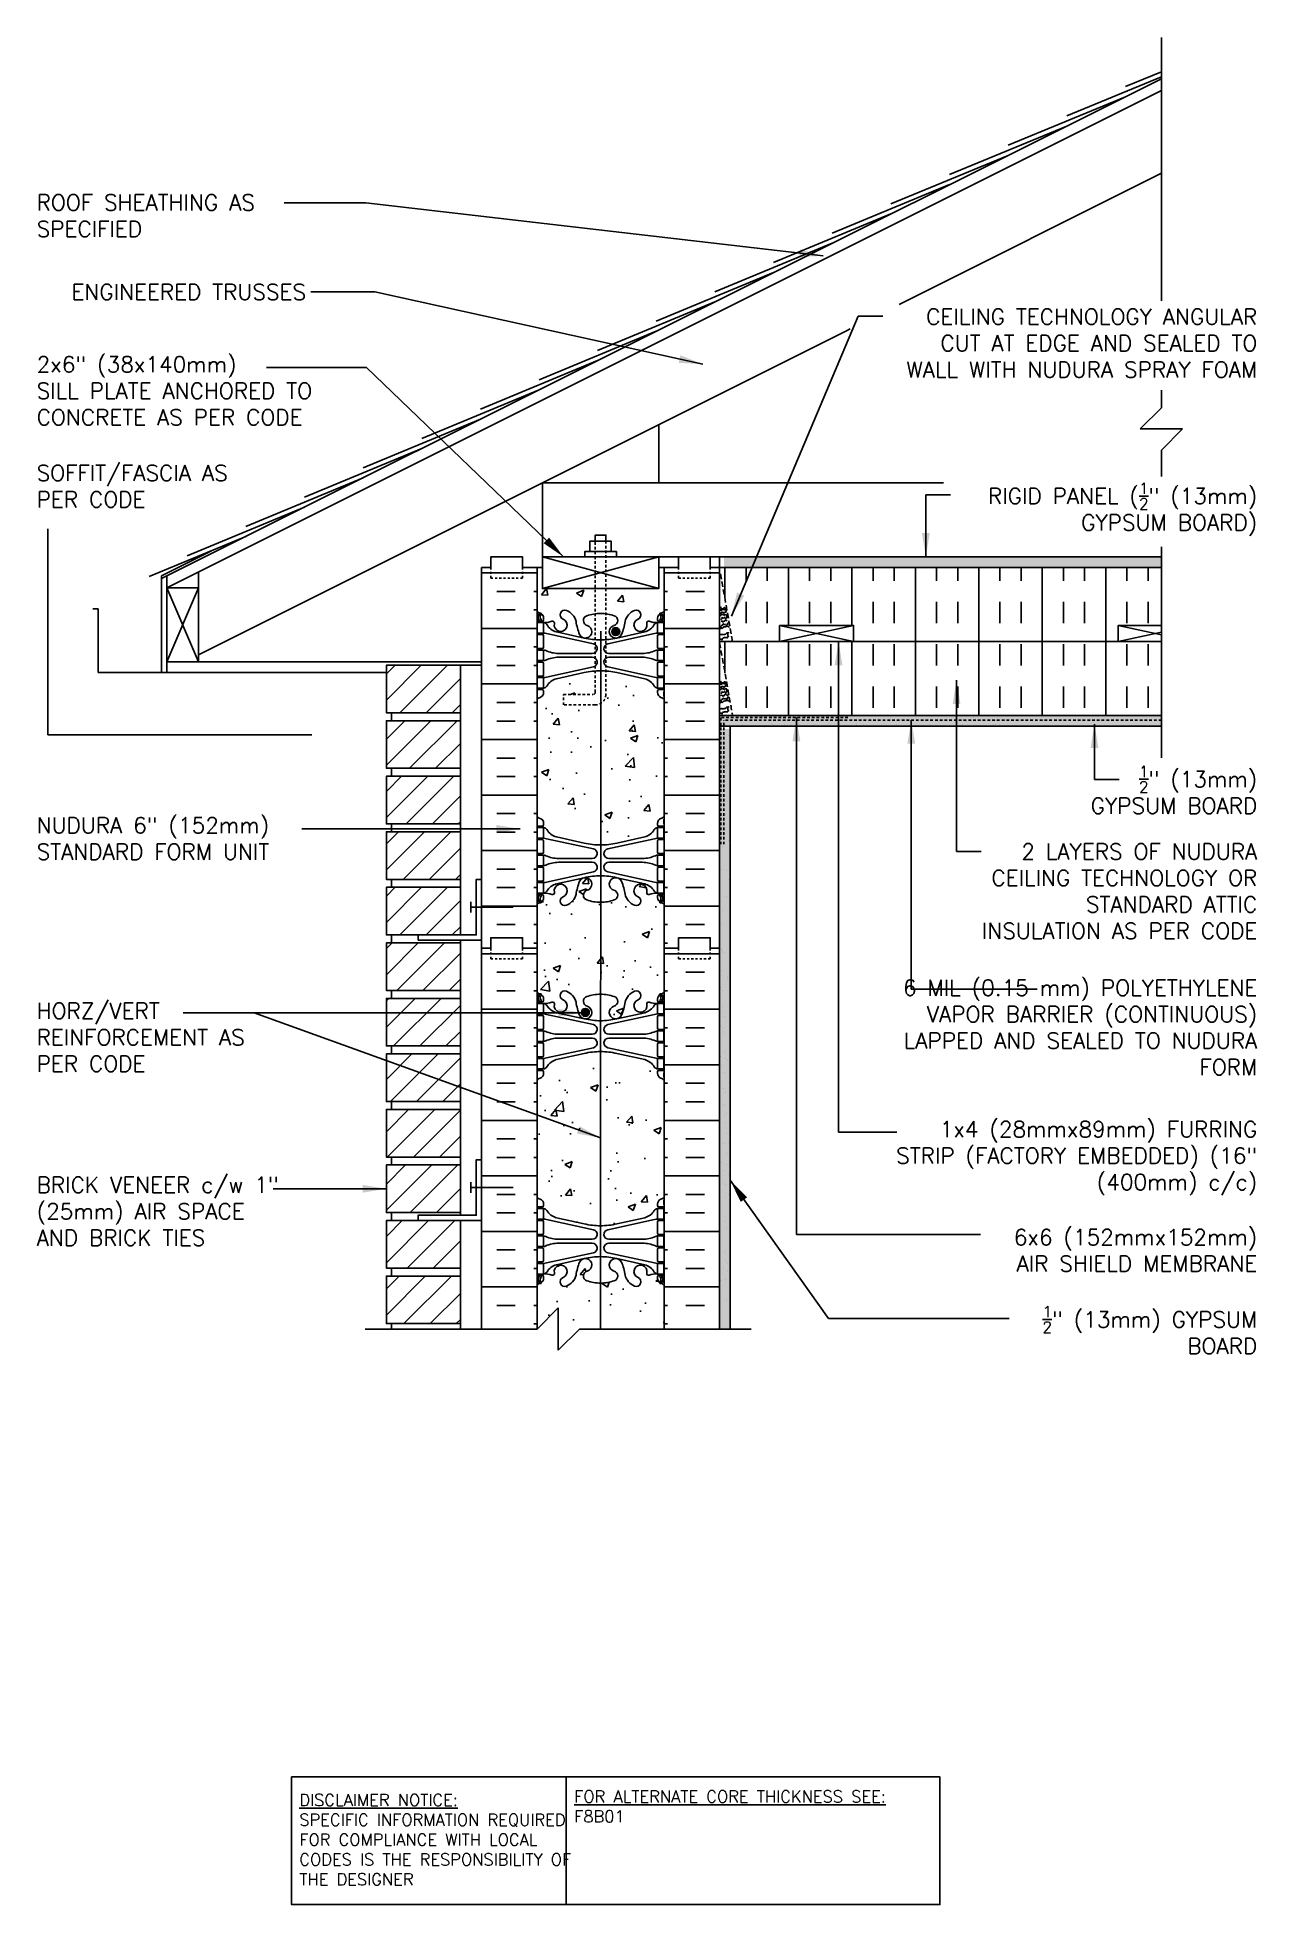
# Model space of a CAD drawing. Header units: inches. Extents: x 126.5 to 184.1, y 197.4 to 285.7.
import ezdxf
from ezdxf.enums import TextEntityAlignment as Align

# ---------------------------------------------------------------- set-up
doc = ezdxf.new("R2010")
doc.units = ezdxf.units.IN
doc.header["$MEASUREMENT"] = 0
doc.linetypes.add('DASHED2', pattern=[0.375, 0.25, -0.125])
doc.linetypes.add('HIDDEN2', pattern=[0.1875, 0.125, -0.0625])
for name, color, linetype in [('HATCH', 12, 'Continuous'), ('LINE15', 9, 'Continuous'), ('LINE18', 9, 'Continuous'), ('line25', 2, 'Continuous'), ('LINE3', 3, 'Continuous'), ('LINE50', 5, 'Continuous'), ('LINE8', 8, 'Continuous'), ('LINE9', 9, 'Continuous'), ('TEXT', 4, 'Continuous'), ('Web_Edge', 9, 'Continuous')]:
    doc.layers.add(name, color=color, linetype=linetype)
doc.styles.add('DIM', font='romans.shx', dxfattribs={"width": 0.7})
doc.styles.add('ROMANS', font='romans.shx', dxfattribs={"height": 1.125})
doc.styles.get("Standard").update_dxf_attribs({"font": 'romans.shx', "height": 1.125})
doc.dimstyles.new('ext_12', dxfattribs={"dimscale": 12, "dimtxt": 0.09375, "dimasz": 0.09375, "dimexe": 0.09375, "dimexo": 0.0625, "dimgap": 0.0625, "dimtad": 1, "dimdec": 1, "dimzin": 3, "dimdsep": 46, "dimlunit": 4, "dimtxsty": 'DIM', "dimcen": 0.09, "dimdle": 0.09375, "dimclrt": 4, "dimadec": 0, "dimazin": 0, "dimtfac": 1, "dimtdec": 1, "dimtmove": 2, "dimatfit": 3, "dimfxl": 1, "dimfrac": 2, "dimtolj": 1, "dimtzin": 0, "dimarcsym": 0})
pattern_1 = [(50, (0, 0), (3.5863, -0.31376), [0.375, -4.125]), (355, (0, 0), (-0.693757, 3.76096), [0.3, -3.3]), (100.4514, (0.299, -0.026), (2.892544, 3.4472), [0.3187, -3.50571]), (46.1842, (0, 1), (5.336207, -0.827596), [0.5625, -6.1875]), (96.6356, (0.4447, 0.931), (4.67331, 4.87059), [0.47805, -5.25857]), (351.1842, (0, 1), (4.67331, 4.87059), [0.45, -4.95]), (21, (0.5, 0.75), (2.984535, -2.013094), [0.375, -4.125]), (326, (0.5, 0.75), (1.216577, 3.62575), [0.3, -3.3]), (71.4514, (0.7487, 0.5822), (4.20111, 1.612656), [0.3187, -3.50571]), (37.5, (0, 0), (0.0607993, 1.664469), [0, -3.26, 0, -3.35, 0, -3.3125]), (7.5, (0, 0), (1.315348, 1.972059), [0, -1.91, 0, -3.185, 0, -1.2625]), (327.5, (-1.115, 0), (2.669112, -0.1127744), [0, -1.25, 0, -3.9, 0, -5.175]), (317.5, (-1.615, 0), (2.91593, 0.500525), [0, -1.625, 0, -2.59, 0, -3.675])]

msp = doc.modelspace()

# ---------------------------------------------------------------- texts
at = {"layer": 'TEXT', "style": 'ROMANS'}
msp.add_text('ENGINEERED TRUSSES ', height=0.75, dxfattribs=at).set_placement((139.719, 273.655), align=Align.MIDDLE_RIGHT)
at = {"layer": 'TEXT', "char_height": 0.75, "style": 'ROMANS'}
for s, insert, width, attachment_point in [('ROOF SHEATHING AS SPECIFIED', (126.469, 278.26), 12.44051, 1), ('\\A1;CEILING TECHNOLOGY ANGULAR CUT AT EDGE AND SEALED TO WALL WITH NUDURA SPRAY FOAM', (184.165, 272.861), 19.02288, 3), ('2x6" (38x140mm)\\PSILL PLATE ANCHORED TO CONCRETE AS PER CODE', (126.469, 270.608), 18.49211, 1), ('SOFFIT/FASCIA AS PER CODE', (126.469, 265.475), 12.44051, 1), ('\\A1;RIGID PANEL ({\\H0.7x;\\S1/2;}" (13mm) GYPSUM BOARD)', (184.165, 264.64), 17.19603, 3), ('\\A1;{\\H0.7x;\\S1/2;}" (13mm) GYPSUM BOARD', (184.165, 251.254), 9.37551, 3), ('NUDURA 6" (152mm) STANDARD FORM UNIT', (126.469, 248.822), 12.44051, 1), ('\\A1;{\\H1x;2 LAYERS OF NUDURA CEILING TECHNOLOGY OR STANDARD ATTIC INSULATION AS PER CODE}', (184.165, 247.582), 15.26698, 3), ('\\A1;6 MIL (0.15 mm) POLYETHYLENE VAPOR BARRIER (CONTINUOUS) LAPPED AND SEALED TO NUDURA FORM  ', (184.165, 241.143), 18.78122, 3), ('HORZ/VERT REINFORCEMENT AS PER CODE', (126.469, 240.052), 12.44051, 1), ('\\A1;{\\H1x;1x4 (28mmx89mm) FURRING STRIP (FACTORY EMBEDDED) (16" (400mm) c/c)}', (184.165, 234.458), 19.02288, 3), ('BRICK VENEER c/w 1" (25mm) AIR SPACE AND BRICK TIES', (126.469, 231.826), 12.44051, 1), ('\\A1;6x6 (152mmx152mm) AIR SHIELD MEMBRANE', (184.165, 229.353), 12.85412, 3), ('\\A1;{\\H0.7x;\\S1/2;}" (13mm) GYPSUM BOARD', (184.165, 225.718), 12.85412, 3)]:
    msp.add_mtext(s, dxfattribs=dict(at, insert=insert, width=width, attachment_point=attachment_point))
at = {"layer": 'TEXT', "char_height": 0.5625, "attachment_point": 4}
for s, insert, width in [('{\\LDISCLAIMER NOTICE:}\\PSPECIFIC INFORMATION REQUIRED FOR COMPLIANCE WITH LOCAL CODES IS THE RESPONSIBILITY OF THE DESIGNER', (138.884, 200.502), 14.00235), ('{\\LFOR ALTERNATE CORE THICKNESS SEE:\\P}F8B01', (151.876, 202.071), 23.33295)]:
    msp.add_mtext(s, dxfattribs=dict(at, insert=insert, width=width))

# ---------------------------------------------------------------- blocks, each defined once
blk = doc.blocks.new('pig tail bolt 7 inch')
at = {"layer": 'LINE15', "linetype": 'HIDDEN2'}
blk.add_lwpolyline([(0.75, 0.25), (-6.5, 0.25, 0.414214), (-7, -0.25), (-7, -1.75), (-6.5, -1.75), (-6.5, -0.35, -0.414214), (-6.4, -0.25), (0.75, -0.25)], format="xyb", dxfattribs=at)
at = {"layer": 'LINE18'}
for points in [[(0, 0.75), (0.25, 0.75), (0.25, -0.75), (0, -0.75)], [(0.25, 0.5), (0.75, 0.5), (0.75, -0.5), (0.25, -0.5)]]:
    blk.add_lwpolyline(points, close=True, dxfattribs=at)
blk.add_lwpolyline([(0.75, 0.25), (1.031, 0.25), (1.031, -0.25), (0.75, -0.25)], dxfattribs=at)
blk = doc.blocks.new('ANCHOR BOLT')
at = {"layer": 'LINE18', "xscale": -1, "rotation": 270}
blk.add_blockref('pig tail bolt 7 inch', (-0.25, 0), dxfattribs=at)

# ---------------------------------------------------------------- hatches: boundary and pattern name
at = {"layer": 'HATCH'}
h = msp.add_hatch(dxfattribs=at)
h.set_pattern_fill('INSUL', color=256, scale=7, style=0)
h.set_pattern_definition([(0, (-2776.0398, -154.3752), (0, 2.625), []), (0, (-2776.0398, -153.5002), (0, 2.625), [0.875, -0.875]), (0, (-2776.0398, -152.6252), (0, 2.625), [0.875, -0.875])])
h.paths.add_polyline_path([(147.497, 242.634), (147.934, 242.634), (147.934, 243.134), (149.434, 243.134), (149.434, 242.634), (150.122, 242.634), (150.122, 260.397), (149.434, 260.397), (149.434, 260.897), (147.934, 260.897), (147.934, 260.397), (147.497, 260.397)])
h = msp.add_hatch(dxfattribs=at)
h.set_pattern_fill('INSUL', color=256, scale=7, style=0)
h.set_pattern_definition([(180, (3082.2834, -154.3752), (0, 2.625), []), (180, (3082.2834, -153.5002), (0, 2.625), [0.875, -0.875]), (180, (3082.2834, -152.6252), (0, 2.625), [0.875, -0.875])])
h.paths.add_polyline_path([(158.747, 242.634), (158.309, 242.634), (158.309, 243.134), (156.809, 243.134), (156.809, 242.634), (156.122, 242.634), (156.122, 260.634), (156.809, 260.634), (156.809, 261.134), (158.309, 261.134), (158.309, 260.634), (158.747, 260.634)])
h = msp.add_hatch(dxfattribs=at)
h.set_pattern_fill('INSUL', color=256, scale=8, angle=90, style=0)
h.paths.add_polyline_path([(179.632, 260.634), (158.747, 260.634), (159.362, 257.134), (161.584, 257.134), (161.584, 257.884), (165.084, 257.884), (165.084, 257.134), (177.584, 257.134), (177.584, 257.884), (179.632, 257.884)])
edge = h.paths.add_edge_path(flags=17)
edge.add_arc((158.837, 258.248), 0.037, 27.41121, 55, ccw=False)
edge.add_arc((158.925, 258.325), 0.0817, 215, 227.41121, ccw=False)
h = msp.add_hatch(dxfattribs=at)
h.set_pattern_fill('AR-SAND', color=256, scale=0.25, style=0)
h.set_pattern_definition([(37.5, (0, 0.13857), (-0.01574834, 0.48170594), [0, -0.38, 0, -0.425, 0, -0.40625]), (7.5, (0, 0.1386), (0.4424442, 0.7055365), [0, -0.205, 0, -0.3425, 0, -0.13125]), (327.5, (-0.3075, 0.13857), (0.77853547, 0.00141476), [0, -0.125, 0, -0.45, 0, -0.5875]), (317.5, (-0.3075, 0.1386), (0.7515317, 0.2194189), [0, -0.0625, 0, -0.295, 0, -0.3375])])
h.paths.add_polyline_path([(158.957, 261.134), (158.957, 260.634), (179.632, 260.634), (179.632, 261.134)])
h = msp.add_hatch(dxfattribs=at)
h.set_pattern_fill('INSUL', color=256, scale=8, angle=90, style=0)
h.paths.add_polyline_path([(179.632, 257.134), (177.584, 257.134), (158.747, 257.134), (158.747, 257.082), (159.362, 253.634), (179.632, 253.634)])
h = msp.add_hatch(dxfattribs=at)
h.set_pattern_fill('ANSI31', color=256, scale=7, style=0)
h.paths.add_polyline_path([(142.997, 256.016), (142.997, 253.766), (146.497, 253.766), (146.497, 256.016)])
h = msp.add_hatch(dxfattribs=at)
h.set_pattern_fill('AR-CONC', color=256, scale=0.5)
h.set_pattern_definition(pattern_1)
h.paths.add_polyline_path([(153.127, 244.809, -0.083412), (152.473, 244.917, -0.735593), (152.486, 245.375, 1.553132), (152.128, 245.799, 0.053157), (151.962, 245.185, -0.24438), (151.514, 244.664, -1), (151.35, 245.073, 2.182095), (150.94, 245.286, -0.601435), (150.821, 245.181, 0.10046), (150.427, 245.238), (150.322, 245.238), (150.322, 245.168), (150.369, 245.168, -0.414214), (150.432, 245.106), (150.432, 245.038, -0.249069), (150.322, 244.831), (150.322, 244.789), (150.232, 244.789, 0.064398), (150.122, 244.723), (150.122, 242.634), (150.122, 240.545, 0.064398), (150.232, 240.479), (150.322, 240.479), (150.322, 240.438, -0.249069), (150.432, 240.23), (150.432, 240.163, -0.414214), (150.369, 240.1), (150.322, 240.1), (150.322, 240.03), (150.427, 240.03, 0.10046), (150.821, 240.088, -0.601435), (150.94, 239.983, 2.182095), (151.35, 240.196, -1), (151.514, 240.604, -0.24438), (151.962, 240.083, 0.053157), (152.128, 239.469, 1.553132), (152.486, 239.894, -0.735593), (152.473, 240.352, -0.083264), (153.126, 240.46)])
h.paths.add_polyline_path([(152.591, 239.6, -1), (152.216, 239.6, -1)], flags=16)
h.paths.add_polyline_path([(156.122, 254.416, 0.082415), (155.978, 254.495, -0.317837), (155.812, 254.73), (155.812, 254.798, -0.414214), (155.874, 254.86), (155.922, 254.86), (155.922, 254.93), (155.817, 254.93, -0.188973), (155.661, 255.025, 0.196323), (155.212, 255.372), (153.89, 255.662, 0.057184), (153.13, 255.751), (153.128, 247.517, 0.05735), (153.89, 247.607), (155.212, 247.897, 0.196323), (155.661, 248.243, -0.188973), (155.817, 248.338), (155.922, 248.338), (155.922, 248.408), (155.874, 248.408, -0.414214), (155.812, 248.471), (155.812, 248.538, -0.317837), (155.978, 248.774, 0.082415), (156.122, 248.853)])
h.paths.add_polyline_path([(153.13, 254.206, -0.136232), (152.872, 254.134), (151.372, 254.134), (151.372, 254.634), (152.772, 254.634, 0.414214), (152.872, 254.734), (152.872, 255.742, 0.039111), (152.354, 255.662), (151.032, 255.372, 0.196323), (150.583, 255.025, -0.188973), (150.427, 254.93), (150.322, 254.93), (150.322, 254.86), (150.369, 254.86, -0.414214), (150.432, 254.798), (150.432, 254.73, -0.317837), (150.265, 254.495, 0.082415), (150.122, 254.416), (150.122, 248.853, 0.082415), (150.265, 248.774, -0.317837), (150.432, 248.538), (150.432, 248.471, -0.414214), (150.369, 248.408), (150.322, 248.408), (150.322, 248.338), (150.427, 248.338, -0.188973), (150.583, 248.243, 0.196323), (151.032, 247.897), (152.354, 247.607, 0.058239), (153.128, 247.517)])
h.paths.add_polyline_path([(156.122, 242.634), (156.122, 244.723, 0.064398), (156.012, 244.789), (155.922, 244.789), (155.922, 244.831, -0.249069), (155.812, 245.038), (155.812, 245.106, -0.414214), (155.874, 245.168), (155.922, 245.168), (155.922, 245.238), (155.817, 245.238, 0.10046), (155.423, 245.181, -0.601435), (155.304, 245.286, 2.182095), (154.894, 245.073, -1), (154.73, 244.664, -0.24438), (154.282, 245.185, 0.053157), (154.116, 245.799, 1.553132), (153.758, 245.375, -0.735593), (153.77, 244.917, -0.082098), (153.127, 244.809), (153.126, 240.46, -0.082246), (153.77, 240.352, -0.735593), (153.758, 239.894, 1.553132), (154.116, 239.469, 0.053157), (154.282, 240.083, -0.24438), (154.73, 240.604, -1), (154.894, 240.196, 2.182095), (155.304, 239.983, -0.601435), (155.423, 240.088, 0.10046), (155.817, 240.03), (155.922, 240.03), (155.922, 240.1), (155.874, 240.1, -0.414214), (155.812, 240.163), (155.812, 240.23, -0.249069), (155.922, 240.438), (155.922, 240.479), (156.012, 240.479, 0.064398), (156.122, 240.545)])
h = msp.add_hatch(dxfattribs=at)
h.set_pattern_fill('ANSI31', color=256, scale=7, style=0)
h.set_pattern_definition([(45, (185.2446, 258.8843), (-0.618718, 0.618718), [])])
h.paths.add_polyline_path([(146.497, 253.391), (142.997, 253.391), (142.997, 251.141), (146.497, 251.141)])
h.paths.add_polyline_path([(146.497, 250.766), (142.997, 250.766), (142.997, 248.516), (146.497, 248.516)])
h.paths.add_polyline_path([(146.497, 248.141), (142.997, 248.141), (142.997, 245.891), (146.497, 245.891)])
h.paths.add_polyline_path([(146.497, 245.516), (142.997, 245.516), (142.997, 243.266), (146.497, 243.266)])
h.paths.add_polyline_path([(146.497, 242.891), (142.997, 242.891), (142.997, 240.641), (146.497, 240.641)])
h.paths.add_polyline_path([(146.497, 240.266), (142.997, 240.266), (142.997, 238.016), (146.497, 238.016)])
h.paths.add_polyline_path([(146.497, 237.641), (142.997, 237.641), (142.997, 235.391), (146.497, 235.391)])
h.paths.add_polyline_path([(146.497, 235.016), (142.997, 235.016), (142.997, 232.766), (146.497, 232.766)])
h.paths.add_polyline_path([(146.497, 232.391), (142.997, 232.391), (142.997, 230.141), (146.497, 230.141)])
h.paths.add_polyline_path([(146.497, 229.766), (142.997, 229.766), (142.997, 227.516), (146.497, 227.516)])
h.paths.add_polyline_path([(146.497, 227.141), (142.997, 227.141), (142.997, 224.891), (146.497, 224.891)])
h = msp.add_hatch(dxfattribs=at)
h.set_pattern_fill('AR-SAND', color=256, scale=0.25, style=0)
h.set_pattern_definition([(37.5, (0.0113, 0.13857), (-0.01574834, 0.48170594), [0, -0.38, 0, -0.425, 0, -0.40625]), (7.5, (0.0113, 0.1386), (0.4424442, 0.7055365), [0, -0.205, 0, -0.3425, 0, -0.13125]), (327.5, (-0.2962, 0.13857), (0.77853547, 0.00141476), [0, -0.125, 0, -0.45, 0, -0.5875]), (317.5, (-0.2962, 0.1386), (0.7515317, 0.2194189), [0, -0.0625, 0, -0.295, 0, -0.3375])])
h.paths.add_polyline_path([(179.632, 253.634), (158.758, 253.634), (158.758, 253.134), (179.632, 253.134)])
h = msp.add_hatch(dxfattribs=at)
h.set_pattern_fill('AR-SAND', color=256, scale=0.25, style=0)
h.paths.add_polyline_path([(159.247, 252.996), (158.747, 252.996), (158.747, 242.634), (158.747, 224.634), (159.247, 224.634)])
h = msp.add_hatch(dxfattribs=at)
h.set_pattern_fill('INSUL', color=256, scale=7, style=0)
h.set_pattern_definition([(0, (-2776.0398, -172.3752), (0, 2.625), []), (0, (-2776.0398, -171.5002), (0, 2.625), [0.875, -0.875]), (0, (-2776.0398, -170.6252), (0, 2.625), [0.875, -0.875])])
h.paths.add_polyline_path([(147.497, 224.634), (147.934, 224.634), (147.934, 225.134), (149.434, 225.134), (149.434, 224.634), (150.122, 224.634), (150.122, 242.634), (149.434, 242.634), (149.434, 243.134), (147.934, 243.134), (147.934, 242.634), (147.497, 242.634)])
h = msp.add_hatch(dxfattribs=at)
h.set_pattern_fill('INSUL', color=256, scale=7, style=0)
h.set_pattern_definition([(180, (3082.2834, -172.3752), (0, 2.625), []), (180, (3082.2834, -171.5002), (0, 2.625), [0.875, -0.875]), (180, (3082.2834, -170.6252), (0, 2.625), [0.875, -0.875])])
h.paths.add_polyline_path([(158.747, 224.634), (158.309, 224.634), (158.309, 225.134), (156.809, 225.134), (156.809, 224.634), (156.122, 224.634), (156.122, 242.634), (156.809, 242.634), (156.809, 243.134), (158.309, 243.134), (158.309, 242.634), (158.747, 242.634)])
h = msp.add_hatch(dxfattribs=at)
h.set_pattern_fill('AR-CONC', color=256, scale=0.5)
h.set_pattern_definition(pattern_1)
h.paths.add_polyline_path([(150.122, 236.416, -0.082415), (150.265, 236.495, 0.317837), (150.432, 236.73), (150.432, 236.798, 0.414214), (150.369, 236.86), (150.322, 236.86), (150.322, 236.93), (150.427, 236.93, 0.188973), (150.583, 237.025, -0.196323), (151.032, 237.372), (152.354, 237.662, -0.057547), (153.118, 237.751), (153.121, 229.517, -0.057713), (152.354, 229.607), (151.032, 229.897, -0.196323), (150.583, 230.243, 0.188973), (150.427, 230.338), (150.322, 230.338), (150.322, 230.408), (150.369, 230.408, 0.414214), (150.432, 230.471), (150.432, 230.538, 0.317837), (150.265, 230.774, -0.082415), (150.122, 230.853)])
h = msp.add_hatch(dxfattribs=at)
h.set_pattern_fill('AR-CONC', color=256, scale=0.5)
h.set_pattern_definition(pattern_1)
h.paths.add_polyline_path([(156.122, 236.416, 0.082415), (155.978, 236.495, -0.317837), (155.812, 236.73), (155.812, 236.798, -0.414214), (155.874, 236.86), (155.922, 236.86), (155.922, 236.93), (155.817, 236.93, -0.188973), (155.661, 237.025, 0.196323), (155.212, 237.372), (153.89, 237.662, 0.057547), (153.125, 237.751), (153.123, 229.517, 0.057713), (153.89, 229.607), (155.212, 229.897, 0.196323), (155.661, 230.243, -0.188973), (155.817, 230.338), (155.922, 230.338), (155.922, 230.408), (155.874, 230.408, -0.414214), (155.812, 230.471), (155.812, 230.538, -0.317837), (155.978, 230.774, 0.082415), (156.122, 230.853)])
h = msp.add_hatch(dxfattribs=at)
h.set_pattern_fill('AR-CONC', color=256, scale=0.5, style=0)
h.set_pattern_definition([(50, (0, 0), (3.5863, -0.31376), [0.375, -4.125]), (355, (0, 0), (-0.693757, 3.76096), [0.3, -3.3]), (100.4514, (0.299, -0.026), (2.892547, 3.447198), [0.3187, -3.50571]), (46.1842, (0, 1), (5.336205, -0.827595), [0.5625, -6.1875]), (96.6356, (0.4447, 0.931), (4.67331, 4.87059), [0.47805, -5.25856]), (351.1842, (0, 1), (4.67331, 4.87059), [0.45, -4.95]), (21, (0.5, 0.75), (2.984535, -2.013094), [0.375, -4.125]), (326, (0.5, 0.75), (1.216577, 3.62575), [0.3, -3.3]), (71.4514, (0.7487, 0.5822), (4.201113, 1.612652), [0.3187, -3.50571]), (37.5, (0, 0), (0.060799, 1.664469), [0, -3.26, 0, -3.35, 0, -3.3125]), (7.5, (0, 0), (1.315348, 1.972059), [0, -1.91, 0, -3.185, 0, -1.2625]), (327.5, (-1.115, 0), (2.669112, -0.1127744), [0, -1.25, 0, -3.9, 0, -5.175]), (317.5, (-1.615, 0), (2.91593, 0.500525), [0, -1.625, 0, -2.59, 0, -3.675])])
h.paths.add_polyline_path([(156.122, 226.723, 0.064398), (156.012, 226.789), (155.922, 226.789), (155.922, 226.831, -0.249069), (155.812, 227.038), (155.812, 227.106, -0.414214), (155.874, 227.168), (155.922, 227.168), (155.922, 227.238), (155.817, 227.238, 0.10046), (155.423, 227.181, -0.601435), (155.304, 227.286, 2.182095), (154.894, 227.073, -1), (154.73, 226.664, -0.24438), (154.282, 227.185, 0.053157), (154.116, 227.799, 0.223253), (153.916, 227.964), (153.896, 227.968, 0.955472), (153.758, 227.375, -0.735593), (153.77, 226.917, -0.082755), (153.122, 226.809, -0.082755), (152.473, 226.917, -0.735593), (152.486, 227.375, 0.955472), (152.348, 227.968), (152.328, 227.964, 0.223253), (152.128, 227.799, 0.053157), (151.962, 227.185, -0.24438), (151.514, 226.664, -1), (151.35, 227.073, 2.182095), (150.94, 227.286, -0.601435), (150.821, 227.181, 0.10046), (150.427, 227.238), (150.322, 227.238), (150.322, 227.168), (150.369, 227.168, -0.414214), (150.432, 227.106), (150.432, 227.038, -0.249069), (150.322, 226.831), (150.322, 226.789), (150.232, 226.789, 0.064398), (150.122, 226.723), (150.122, 224.634), (151.122, 225.634), (151.122, 223.634), (152.122, 224.634), (156.122, 224.634)])
at = {"layer": 'LINE3'}
for points in [[(153.653, 257.6, 1), (154.028, 257.6, 1)], [(152.216, 239.6, 1), (152.591, 239.6, 1)]]:
    msp.add_hatch(color=256, dxfattribs=at).paths.add_polyline_path(points)

# ---------------------------------------------------------------- linework, layer by layer
at = {"layer": 'HATCH'}
for p, q in [((150.122, 260.634), (150.372, 260.634)), ((155.872, 259.634), (150.372, 261.134)), ((150.372, 259.634), (155.872, 261.134)), ((156.122, 260.634), (155.872, 260.634)), ((150.332, 259.348), (150.573, 259.636)), ((150.632, 259.32), (150.574, 259.633)), ((151.978, 259.425), (152.328, 259.559)), ((152.227, 259.255), (152.328, 259.557)), ((154.264, 259.522), (154.264, 259.522)), ((150.332, 259.348), (150.631, 259.322)), ((151.697, 259.17), (151.697, 259.17)), ((151.978, 259.425), (152.226, 259.257)), ((153.847, 258.914), (153.847, 258.914)), ((153.919, 259.035), (154.16, 259.322)), ((153.919, 259.035), (154.218, 259.008)), ((154.218, 259.006), (154.16, 259.32)), ((150.931, 258.414), (150.931, 258.414)), ((151.318, 258.002), (151.318, 258.002)), ((161.584, 257.884), (165.084, 257.134)), ((165.084, 257.884), (161.584, 257.134)), ((162.381, 257.884), (162.381, 257.884)), ((163.381, 257.884), (163.381, 257.884)), ((177.584, 257.884), (179.632, 257.445)), ((179.632, 257.573), (177.584, 257.134)), ((162.79, 253.595), (162.79, 253.595)), ((163.162, 253.37), (163.162, 253.37)), ((163.423, 253.404), (163.423, 253.404)), ((163.829, 253.458), (163.829, 253.458)), ((164.508, 253.547), (164.508, 253.547)), ((164.768, 253.582), (164.768, 253.582)), ((166.729, 253.618), (166.729, 253.618)), ((166.821, 253.534), (166.821, 253.534)), ((167.832, 253.319), (167.832, 253.319)), ((168.759, 253.574), (168.759, 253.574)), ((169.14, 253.336), (169.14, 253.336)), ((170.419, 253.33), (170.419, 253.33)), ((170.76, 253.557), (170.76, 253.557)), ((170.852, 253.472), (170.852, 253.472)), ((171.77, 253.378), (171.77, 253.378)), ((158.832, 252.439), (158.832, 252.439)), ((158.859, 253.258), (158.859, 253.258)), ((158.989, 253.207), (158.989, 253.207)), ((159, 252.7), (159, 252.7)), ((159.186, 252.706), (159.186, 252.706)), ((159.83, 253.201), (159.83, 253.201)), ((160.881, 253.072), (160.881, 253.072)), ((161.195, 253.241), (161.195, 253.241)), ((161.264, 253.217), (161.264, 253.217)), ((161.287, 253.156), (161.287, 253.156)), ((161.816, 253.193), (161.816, 253.193)), ((162.077, 253.227), (162.077, 253.227)), ((162.438, 253.213), (162.438, 253.213)), ((162.483, 253.281), (162.483, 253.281)), ((162.543, 253.211), (162.543, 253.211)), ((163.225, 253.197), (163.225, 253.197)), ((163.893, 253.26), (163.893, 253.26)), ((163.995, 253.216), (163.995, 253.216)), ((165.202, 253.277), (165.202, 253.277)), ((165.226, 253.179), (165.226, 253.179)), ((165.552, 253.219), (165.552, 253.219)), ((166.481, 253.27), (166.481, 253.27)), ((167.109, 253.221), (167.109, 253.221)), ((167.256, 253.135), (167.256, 253.135)), ((168.666, 253.224), (168.666, 253.224)), ((170.223, 253.227), (170.223, 253.227)), ((171.699, 253.199), (171.699, 253.199)), ((171.78, 253.23), (171.78, 253.23)), ((171.959, 253.234), (171.959, 253.234)), ((159.206, 251.743), (159.206, 251.743)), ((158.77, 251.515), (158.77, 251.515)), ((159.025, 251.321), (159.025, 251.321)), ((159.077, 251.424), (159.077, 251.424)), ((159.17, 251.34), (159.17, 251.34)), ((159.236, 251.187), (159.236, 251.187)), ((159.237, 250.779), (159.237, 250.779)), ((158.825, 250.228), (158.825, 250.228)), ((159.231, 250.281), (159.231, 250.281)), ((158.842, 249.448), (158.842, 249.448)), ((159.026, 248.96), (159.026, 248.96)), ((159.126, 249.563), (159.126, 249.563)), ((159.246, 248.196), (159.246, 248.196)), ((158.808, 247.636), (158.808, 247.636)), ((158.89, 247.428), (158.89, 247.428)), ((159.146, 247.729), (159.146, 247.729)), ((159.238, 247.645), (159.238, 247.645)), ((158.76, 246.267), (158.76, 246.267)), ((158.862, 246.349), (158.862, 246.349)), ((159.083, 246.31), (159.083, 246.31)), ((159.195, 245.868), (159.195, 245.868)), ((159.063, 245.081), (159.063, 245.081)), ((158.752, 244.481), (158.752, 244.481)), ((158.845, 243.758), (158.845, 243.758)), ((158.9, 244.437), (158.9, 244.437)), ((159.214, 244.034), (159.214, 244.034)), ((158.783, 243.518), (158.783, 243.518)), ((158.815, 242.554), (158.815, 242.554)), ((158.828, 242.572), (158.828, 242.572)), ((158.899, 242.47), (158.899, 242.47)), ((158.949, 242.417), (158.949, 242.417)), ((158.846, 241.591), (158.846, 241.591)), ((159.1, 241.202), (159.1, 241.202)), ((159.142, 241.299), (159.142, 241.299)), ((158.785, 240.795), (158.785, 240.795)), ((158.878, 240.628), (158.878, 240.628)), ((158.882, 239.879), (158.882, 239.879)), ((158.909, 239.664), (158.909, 239.664)), ((158.958, 239.426), (158.958, 239.426)), ((158.804, 238.961), (158.804, 238.961)), ((158.896, 238.877), (158.896, 238.877)), ((158.936, 238.591), (158.936, 238.591)), ((158.941, 238.701), (158.941, 238.701)), ((158.796, 237.54), (158.796, 237.54)), ((158.972, 237.737), (158.972, 237.737)), ((158.853, 237.101), (158.853, 237.101)), ((159.004, 236.774), (159.004, 236.774)), ((159.007, 237.406), (159.007, 237.406)), ((159.137, 237.323), (159.137, 237.323)), ((158.919, 236), (158.919, 236)), ((159.035, 235.811), (159.035, 235.811)), ((159.2, 236.288), (159.2, 236.288)), ((158.873, 235.267), (158.873, 235.267)), ((158.965, 235.182), (158.965, 235.182)), ((159.067, 234.847), (159.067, 234.847)), ((158.973, 234.712), (158.973, 234.712)), ((159.016, 234.415), (159.016, 234.415)), ((158.921, 233.406), (158.921, 233.406)), ((159.098, 233.884), (159.098, 233.884)), ((159.174, 233.444), (159.174, 233.444)), ((158.854, 232.529), (158.854, 232.529)), ((159.065, 232.395), (159.065, 232.395)), ((159.13, 232.92), (159.13, 232.92)), ((158.941, 231.572), (158.941, 231.572)), ((158.956, 232.121), (158.956, 232.121)), ((159.033, 231.487), (159.033, 231.487)), ((159.161, 231.957), (159.161, 231.957)), ((158.75, 230.799), (158.75, 230.799)), ((159.01, 230.834), (159.01, 230.834)), ((159.193, 230.994), (159.193, 230.994)), ((158.99, 229.711), (158.99, 229.711)), ((159.211, 229.565), (159.211, 229.565)), ((159.224, 230.03), (159.224, 230.03)), ((159.075, 229.404), (159.075, 229.404)), ((158.993, 228.242), (158.993, 228.242)), ((159.009, 227.877), (159.009, 227.877)), ((159.101, 227.792), (159.101, 227.792)), ((158.787, 226.92), (158.787, 226.92)), ((158.912, 227.518), (158.912, 227.518)), ((159.048, 226.955), (159.048, 226.955)), ((159.123, 227.384), (159.123, 227.384)), ((159.058, 226.016), (159.058, 226.016)), ((158.747, 225.714), (158.747, 225.714)), ((158.779, 224.75), (158.779, 224.75))]:
    msp.add_line(p, q, dxfattribs=at)
at = {"layer": 'HATCH', "linetype": 'DASHED2'}
for p, q in [((158.791, 260.333), (159.362, 257.134)), ((158.747, 257.082), (159.362, 253.634))]:
    msp.add_line(p, q, dxfattribs=at)
at = {"layer": 'HATCH'}
for points in [[(158.747, 258.705, 0.395388), (158.81, 258.76, 0.520567), (158.886, 258.684, 0.520567), (158.946, 258.717, 0.520567), (158.975, 258.746, 0.520567), (158.994, 258.728, 0.520567), (159.035, 258.703, 0.081059), (159.041, 258.71)], [(159.012, 258.544, 0.209612), (159.028, 258.54, 0.520567), (159.044, 258.524, 0.520567), (159.046, 258.626, 0.520567), (159.024, 258.626, 0.520567), (158.972, 258.626, 0.520567), (158.91, 258.647, 0.520567), (158.839, 258.608, 0.520567), (158.806, 258.608, 0.494068), (158.747, 258.673, 0.494068)], [(158.747, 258.455, 0.216105), (158.766, 258.486)], [(158.786, 258.356, 0.442919), (158.747, 258.389, 0.442919)], [(158.747, 257.858, 0.418074), (158.822, 257.871, 0.520567), (158.868, 257.917, 0.520567), (158.925, 257.974, 0.520567), (159.028, 257.942, 0.520567), (159.108, 257.917, 0.520567), (159.108, 258, 0.520567), (159.144, 258, 0.24259), (159.162, 258.034)], [(159.197, 257.798, 0.520567), (159.112, 257.85, 0.520567), (159.047, 257.821, 0.520567), (158.999, 257.821, 0.520567), (158.912, 257.787, 0.520567), (158.87, 257.745, 0.520567), (158.832, 257.783, 0.520567), (158.795, 257.745, 0.520567), (158.773, 257.724, 0.40638), (158.747, 257.763, 0.40638)], [(158.766, 258.486, 0.39659), (158.802, 258.463, 0.520567), (158.84, 258.528, 0.520567), (158.914, 258.528, 0.520567), (158.966, 258.475, 0.412162), (159.012, 258.544)], [(158.808, 258.198, 0.520567), (158.858, 258.217, 0.520567), (158.858, 258.278, 0.520567), (158.992, 258.278, 0.520567), (159.046, 258.224, 0.520567), (159.074, 258.33, 0.520567), (159.099, 258.344, 0.520567), (159.046, 258.397, 0.520567), (158.971, 258.36, 0.520567), (158.894, 258.403, 0.520567), (158.805, 258.367, 0.377184), (158.786, 258.356)], [(159.09, 258.102, 0.279313), (159.047, 258.148, 0.520567), (158.981, 258.082, 0.520567), (158.905, 258.046, 0.520567), (158.817, 258.089)], [(158.747, 257.237, -0.392063), (158.864, 257.212, -0.520567), (158.955, 257.303, -0.520567), (159.045, 257.303, -0.520567), (159.113, 257.303, -0.520567), (159.181, 257.371, -0.520567), (159.181, 257.559, -0.520567), (159.103, 257.559, -0.520567), (159.056, 257.512, -0.520567), (158.983, 257.475, -0.520567), (158.912, 257.475, -0.520567), (158.851, 257.475, -0.520567), (158.79, 257.475, -0.520567), (158.755, 257.475, -0.067499), (158.747, 257.475, -0.067499)], [(158.747, 255.2, 0.395388), (158.81, 255.255, 0.520567), (158.886, 255.179, 0.520567), (158.946, 255.212, 0.520567), (158.975, 255.241, 0.520567), (158.994, 255.222, 0.520567), (159.035, 255.197, 0.081059), (159.041, 255.205)], [(159.012, 255.039, 0.209612), (159.028, 255.035, 0.520567), (159.044, 255.019, 0.520567), (159.046, 255.121, 0.520567), (159.024, 255.121, 0.520567), (158.972, 255.121, 0.520567), (158.91, 255.142, 0.520567), (158.839, 255.103, 0.520567), (158.806, 255.103, 0.494068), (158.747, 255.168, 0.494068)], [(159.034, 255.244, 0.029505), (159.031, 255.246)], [(158.747, 254.95, 0.216105), (158.766, 254.981)], [(158.786, 254.851, 0.442919), (158.747, 254.884, 0.442919)], [(158.786, 254.573, 0.135501), (158.779, 254.582, 0.520567), (158.751, 254.61, 0.085549), (158.747, 254.614, 0.085549)], [(158.747, 254.353, 0.418074), (158.822, 254.366, 0.520567), (158.868, 254.411, 0.520567), (158.925, 254.468, 0.520567), (159.028, 254.437, 0.520567), (159.108, 254.412, 0.520567), (159.108, 254.494, 0.520567), (159.144, 254.494, 0.24259), (159.162, 254.529)], [(159.197, 254.293, 0.520567), (159.112, 254.344, 0.520567), (159.047, 254.316, 0.520567), (158.999, 254.316, 0.520567), (158.912, 254.282, 0.520567), (158.87, 254.24, 0.520567), (158.832, 254.277, 0.520567), (158.795, 254.24, 0.520567), (158.773, 254.219, 0.40638), (158.747, 254.258, 0.40638)], [(158.766, 254.981, 0.39659), (158.802, 254.957, 0.520567), (158.84, 255.023, 0.520567), (158.914, 255.023, 0.520567), (158.966, 254.97, 0.412162), (159.012, 255.039)], [(158.808, 254.692, 0.520567), (158.858, 254.712, 0.520567), (158.858, 254.773, 0.520567), (158.992, 254.773, 0.520567), (159.046, 254.719, 0.520567), (159.074, 254.824, 0.520567), (159.099, 254.839, 0.520567), (159.046, 254.891, 0.520567), (158.971, 254.855, 0.520567), (158.894, 254.898, 0.520567), (158.805, 254.862, 0.377184), (158.786, 254.851)], [(159.09, 254.597, 0.279313), (159.047, 254.642, 0.520567), (158.981, 254.576, 0.520567), (158.905, 254.541, 0.520567), (158.817, 254.584)], [(159.159, 254.544, 0.150765), (159.144, 254.564, 0.520567), (159.104, 254.603, 0.113024), (159.09, 254.597)], [(158.747, 253.732, -0.392063), (158.864, 253.707, -0.520567), (158.955, 253.797, -0.520567), (159.045, 253.797, -0.520567), (159.113, 253.797, -0.520567), (159.181, 253.866, -0.520567), (159.181, 254.053, -0.520567), (159.103, 254.053, -0.520567), (159.056, 254.007, -0.520567), (158.983, 253.97, -0.520567), (158.912, 253.97, -0.520567), (158.851, 253.97, -0.520567), (158.79, 253.97, -0.520567), (158.755, 253.97, -0.067499), (158.747, 253.969, -0.067499)]]:
    msp.add_lwpolyline(points, format="xyb", dxfattribs=at)
at = {"layer": 'line25'}
for p, q in [((132.622, 260.231), (179.632, 283.736)), ((132.622, 259.672), (179.632, 283.177)), ((167.244, 273.07), (179.632, 279.264)), ((164.711, 271.804), (164.922, 271.909)), ((134.122, 256.509), (164.711, 271.804)), ((155.872, 264.634), (155.872, 267.384)), ((150.372, 261.134), (150.372, 264.634)), ((150.372, 264.634), (169.325, 264.634)), ((134.122, 260.422), (134.122, 256.172)), ((150.122, 260.634), (150.122, 242.634)), ((155.872, 261.134), (179.632, 261.134)), ((156.122, 242.634), (156.122, 260.634)), ((158.747, 260.634), (179.632, 260.634)), ((132.622, 256.172), (132.622, 260.231)), ((132.622, 259.672), (134.122, 259.672)), ((158.747, 257.134), (179.632, 257.134)), ((146.497, 243.266), (146.497, 256.016)), ((143.247, 253.391), (143.247, 253.766)), ((158.747, 253.634), (179.632, 253.634)), ((143.247, 250.766), (143.247, 251.141)), ((143.247, 248.141), (143.247, 248.516)), ((143.247, 245.516), (143.247, 245.891)), ((143.247, 242.891), (143.247, 243.266)), ((146.497, 232.766), (146.497, 243.016)), ((150.122, 242.634), (150.122, 224.634)), ((156.122, 224.634), (156.122, 242.634)), ((143.247, 240.266), (143.247, 240.641)), ((143.247, 237.641), (143.247, 238.016)), ((143.247, 235.016), (143.247, 235.391)), ((143.247, 232.391), (143.247, 232.766)), ((146.497, 230.016), (146.497, 232.766)), ((143.247, 229.766), (143.247, 230.141)), ((146.497, 224.634), (146.497, 229.766)), ((143.247, 227.141), (143.247, 227.516)), ((143.247, 224.634), (143.247, 224.891))]:
    msp.add_line(p, q, dxfattribs=at)
for points in [[(150.372, 261.134), (150.372, 259.634), (155.872, 259.634), (155.872, 261.134)], [(161.584, 257.884), (161.584, 257.134), (165.084, 257.134), (165.084, 257.884)]]:
    msp.add_lwpolyline(points, close=True, dxfattribs=at)
for points in [[(179.632, 257.884), (177.584, 257.884), (177.584, 257.134), (179.632, 257.134)], [(146.497, 256.016), (142.997, 256.016), (142.997, 253.766), (146.497, 253.766)], [(146.497, 253.391), (142.997, 253.391), (142.997, 251.141), (146.497, 251.141)], [(146.497, 250.766), (142.997, 250.766), (142.997, 248.516), (146.497, 248.516)], [(146.497, 248.141), (142.997, 248.141), (142.997, 245.891), (146.497, 245.891)], [(146.497, 245.516), (142.997, 245.516), (142.997, 243.266), (146.497, 243.266)], [(146.497, 242.891), (142.997, 242.891), (142.997, 240.641), (146.497, 240.641)], [(146.497, 240.266), (142.997, 240.266), (142.997, 238.016), (146.497, 238.016)], [(146.497, 237.641), (142.997, 237.641), (142.997, 235.391), (146.497, 235.391)], [(146.497, 235.016), (142.997, 235.016), (142.997, 232.766), (146.497, 232.766)], [(146.497, 232.391), (142.997, 232.391), (142.997, 230.141), (146.497, 230.141)], [(146.497, 229.766), (142.997, 229.766), (142.997, 227.516), (146.497, 227.516)], [(146.497, 227.141), (142.997, 227.141), (142.997, 224.891), (146.497, 224.891)]]:
    msp.add_lwpolyline(points, dxfattribs=at)
at = {"layer": 'LINE3'}
msp.add_line((153.13, 257.629), (153.122, 224.634), dxfattribs=at)
for centre in [(153.84, 257.6), (152.403, 239.6)]:
    msp.add_circle(centre, 0.188, dxfattribs=at)
at = {"layer": 'LINE50'}
for p, q in [((147.497, 242.634), (147.497, 260.634)), ((158.747, 242.634), (158.747, 260.634)), ((147.497, 224.634), (147.497, 242.634)), ((158.747, 224.634), (158.747, 242.634))]:
    msp.add_line(p, q, dxfattribs=at)
for points in [[(147.497, 260.634), (147.934, 260.634), (147.934, 261.134), (149.434, 261.134), (149.434, 260.634), (150.122, 260.634)], [(158.747, 260.634), (158.309, 260.634), (158.309, 261.134), (156.809, 261.134), (156.809, 260.634), (156.122, 260.634)], [(147.497, 242.634), (147.934, 242.634), (147.934, 243.134), (149.434, 243.134), (149.434, 242.634), (150.122, 242.634)], [(150.122, 242.634), (149.434, 242.634), (149.434, 243.134), (147.934, 243.134), (147.934, 242.634), (147.497, 242.634)], [(150.122, 242.634), (149.434, 242.634), (149.434, 243.134), (147.934, 243.134), (147.934, 242.634), (147.497, 242.634)], [(158.747, 242.634), (158.309, 242.634), (158.309, 243.134), (156.809, 243.134), (156.809, 242.634), (156.122, 242.634)], [(156.122, 242.634), (156.809, 242.634), (156.809, 243.134), (158.309, 243.134), (158.309, 242.634), (158.747, 242.634)], [(156.122, 242.634), (156.809, 242.634), (156.809, 243.134), (158.309, 243.134), (158.309, 242.634), (158.747, 242.634)]]:
    msp.add_lwpolyline(points, dxfattribs=at)
at = {"layer": 'LINE8'}
for p, q in [((150.122, 258.2), (150.164, 258.2)), ((150.122, 258.2), (150.164, 258.2)), ((150.122, 258.1), (150.369, 258.1)), ((150.122, 258.1), (150.369, 258.1)), ((150.232, 258.479), (150.322, 258.479)), ((150.232, 258.479), (150.322, 258.479)), ((150.232, 258.1), (150.232, 258.03)), ((150.232, 258.1), (150.232, 258.03)), ((150.322, 258.479), (150.322, 258.438)), ((150.322, 258.479), (150.322, 258.438)), ((150.322, 258.1), (150.322, 258.03)), ((150.322, 258.1), (150.322, 258.03)), ((150.432, 258.23), (150.432, 258.163)), ((150.432, 258.23), (150.432, 258.163)), ((154.204, 257.858), (154.204, 257.858)), ((155.728, 258.583), (155.728, 258.583)), ((155.812, 258.23), (155.812, 258.163)), ((155.812, 258.23), (155.812, 258.163)), ((156.122, 258.1), (155.874, 258.1)), ((156.122, 258.1), (155.874, 258.1)), ((155.922, 258.479), (155.922, 258.438)), ((156.012, 258.479), (155.922, 258.479)), ((155.922, 258.479), (155.922, 258.438)), ((156.012, 258.479), (155.922, 258.479)), ((155.922, 258.1), (155.922, 258.03)), ((155.922, 258.1), (155.922, 258.03)), ((156.012, 258.1), (156.012, 258.03)), ((156.012, 258.1), (156.012, 258.03)), ((156.122, 258.2), (156.08, 258.2)), ((156.122, 258.2), (156.08, 258.2)), ((150.122, 257.46), (150.369, 257.46)), ((150.122, 257.46), (150.369, 257.46)), ((150.232, 257.53), (150.232, 257.46)), ((150.232, 257.53), (150.232, 257.46)), ((150.322, 257.53), (150.322, 257.46)), ((150.322, 257.53), (150.322, 257.46)), ((150.432, 257.398), (150.432, 256.863)), ((150.432, 257.398), (150.432, 256.863)), ((150.571, 257.507), (152.782, 257.025)), ((150.571, 257.507), (152.782, 257.025)), ((151.032, 257.589), (152.354, 257.299)), ((151.032, 257.589), (152.354, 257.299)), ((155.673, 257.507), (153.462, 257.025)), ((155.673, 257.507), (153.462, 257.025)), ((155.212, 257.589), (153.89, 257.299)), ((155.212, 257.589), (153.89, 257.299)), ((155.812, 257.398), (155.812, 256.863)), ((155.812, 257.398), (155.812, 256.863)), ((156.122, 257.46), (155.874, 257.46)), ((156.122, 257.46), (155.874, 257.46)), ((155.922, 257.53), (155.922, 257.46)), ((155.922, 257.53), (155.922, 257.46)), ((156.012, 257.53), (156.012, 257.46)), ((156.012, 257.53), (156.012, 257.46)), ((150.122, 256.8), (150.369, 256.8)), ((150.122, 256.8), (150.369, 256.8)), ((150.122, 256.16), (150.369, 256.16)), ((150.122, 256.16), (150.369, 256.16)), ((150.232, 256.8), (150.232, 256.73)), ((150.232, 256.8), (150.232, 256.73)), ((150.232, 256.23), (150.232, 256.16)), ((150.232, 256.23), (150.232, 256.16)), ((150.322, 256.8), (150.322, 256.73)), ((150.322, 256.8), (150.322, 256.73)), ((150.322, 256.23), (150.322, 256.16)), ((150.322, 256.23), (150.322, 256.16)), ((150.432, 256.098), (150.432, 255.563)), ((150.432, 256.098), (150.432, 255.563)), ((151.137, 256.57), (152.733, 256.57)), ((151.137, 256.57), (152.733, 256.57)), ((151.137, 256.39), (152.733, 256.39)), ((151.137, 256.39), (152.733, 256.39)), ((155.107, 256.57), (153.511, 256.57)), ((155.107, 256.57), (153.511, 256.57)), ((155.107, 256.39), (153.511, 256.39)), ((155.107, 256.39), (153.511, 256.39)), ((155.812, 256.098), (155.812, 255.563)), ((155.812, 256.098), (155.812, 255.563)), ((156.122, 256.8), (155.874, 256.8)), ((156.122, 256.8), (155.874, 256.8)), ((156.122, 256.16), (155.874, 256.16)), ((156.122, 256.16), (155.874, 256.16)), ((155.922, 256.8), (155.922, 256.73)), ((155.922, 256.8), (155.922, 256.73)), ((155.922, 256.23), (155.922, 256.16)), ((155.922, 256.23), (155.922, 256.16)), ((156.012, 256.8), (156.012, 256.73)), ((156.012, 256.8), (156.012, 256.73)), ((156.012, 256.23), (156.012, 256.16)), ((156.012, 256.23), (156.012, 256.16)), ((150.122, 255.5), (150.369, 255.5)), ((150.122, 255.5), (150.369, 255.5)), ((150.232, 255.5), (150.232, 255.43)), ((150.232, 255.5), (150.232, 255.43)), ((150.322, 255.5), (150.322, 255.43)), ((150.322, 255.5), (150.322, 255.43)), ((150.571, 255.454), (152.782, 255.936)), ((150.571, 255.454), (152.782, 255.936)), ((151.032, 255.372), (152.354, 255.662)), ((151.032, 255.372), (152.354, 255.662)), ((155.673, 255.454), (153.462, 255.936)), ((155.673, 255.454), (153.462, 255.936)), ((155.212, 255.372), (153.89, 255.662)), ((155.212, 255.372), (153.89, 255.662)), ((156.122, 255.5), (155.874, 255.5)), ((156.122, 255.5), (155.874, 255.5)), ((155.922, 255.5), (155.922, 255.43)), ((155.922, 255.5), (155.922, 255.43)), ((156.012, 255.5), (156.012, 255.43)), ((156.012, 255.5), (156.012, 255.43)), ((150.122, 254.86), (150.369, 254.86)), ((150.122, 254.86), (150.369, 254.86)), ((150.132, 254.74), (150.132, 254.554)), ((150.132, 254.74), (150.132, 254.554)), ((150.232, 254.93), (150.232, 254.86)), ((150.232, 254.93), (150.232, 254.86)), ((150.322, 254.93), (150.322, 254.86)), ((150.322, 254.93), (150.322, 254.86)), ((150.432, 254.73), (150.432, 254.798)), ((150.432, 254.73), (150.432, 254.798)), ((155.812, 254.73), (155.812, 254.798)), ((155.812, 254.73), (155.812, 254.798)), ((156.122, 254.86), (155.874, 254.86)), ((156.122, 254.86), (155.874, 254.86)), ((155.922, 254.93), (155.922, 254.86)), ((155.922, 254.93), (155.922, 254.86)), ((156.012, 254.93), (156.012, 254.86)), ((156.012, 254.93), (156.012, 254.86)), ((156.112, 254.74), (156.112, 254.554)), ((156.112, 254.74), (156.112, 254.554))]:
    msp.add_line(p, q, dxfattribs=at)
for points in [[(150.127, 257.53), (150.427, 257.53), (150.427, 258.03), (150.127, 258.03)], [(150.127, 257.53), (150.427, 257.53), (150.427, 258.03), (150.127, 258.03)], [(156.117, 257.53), (155.817, 257.53), (155.817, 258.03), (156.117, 258.03)], [(156.117, 257.53), (155.817, 257.53), (155.817, 258.03), (156.117, 258.03)], [(150.127, 256.23), (150.427, 256.23), (150.427, 256.73), (150.127, 256.73)], [(150.127, 256.23), (150.427, 256.23), (150.427, 256.73), (150.127, 256.73)], [(156.117, 256.23), (155.817, 256.23), (155.817, 256.73), (156.117, 256.73)], [(156.117, 256.23), (155.817, 256.23), (155.817, 256.73), (156.117, 256.73)], [(150.127, 254.93), (150.427, 254.93), (150.427, 255.43), (150.127, 255.43)], [(150.127, 254.93), (150.427, 254.93), (150.427, 255.43), (150.127, 255.43)], [(156.117, 254.93), (155.817, 254.93), (155.817, 255.43), (156.117, 255.43)], [(156.117, 254.93), (155.817, 254.93), (155.817, 255.43), (156.117, 255.43)]]:
    msp.add_lwpolyline(points, close=True, dxfattribs=at)
for centre, radius, start, end in [((151.432, 258.4), 0.22, 68.19625, 248.19625), ((151.432, 258.4), 0.22, 68.19625, 248.19625), ((154.812, 258.4), 0.22, 291.80375, 111.80375), ((154.812, 258.4), 0.22, 291.80375, 111.80375), ((150.432, 258.938), 0.5, 231.68334, 250.52878), ((150.432, 258.938), 0.5, 231.68334, 250.52878), ((150.432, 258.938), 0.6, 238.89067, 245.07477), ((150.432, 258.938), 0.6, 238.89067, 245.07477), ((150.164, 258.22), 0.02, 270, 14.15407), ((150.164, 258.22), 0.02, 270, 14.15407), ((150.426, 258.285), 0.25, 140.11451, 222.46087), ((150.426, 258.285), 0.25, 140.11451, 222.46087), ((150.171, 258.375), 0.02, 340.7916, 65.07477), ((150.171, 258.375), 0.02, 340.7916, 65.07477), ((150.268, 258.416), 0.045, 319.1879, 141.448), ((150.268, 258.416), 0.045, 319.1879, 141.448), ((150.274, 258.147), 0.045, 222.46087, 42.46087), ((150.274, 258.147), 0.045, 222.46087, 42.46087), ((150.182, 258.23), 0.25, 0, 70.52878), ((150.182, 258.23), 0.25, 0, 70.52878), ((150.426, 258.285), 0.16, 140.00008, 222.46087), ((150.426, 258.285), 0.16, 140.00008, 222.46087), ((150.369, 258.163), 0.0625, 270, 0), ((150.369, 258.163), 0.0625, 270, 0), ((150.483, 259.029), 1, 266.78787, 289.9067), ((150.483, 259.029), 1, 266.78787, 289.9067), ((150.384, 257.784), 0.25, 37.27766, 80.0823), ((150.384, 257.784), 0.25, 37.27766, 80.0823), ((151.231, 258.312), 0.75, 210.15498, 254.58381), ((151.231, 258.312), 0.75, 210.15498, 254.58381), ((150.852, 258.003), 0.09, 346.67951, 108.86514), ((150.852, 258.003), 0.09, 346.67951, 108.86514), ((151.237, 257.912), 0.305, 166.67951, 68.19625), ((151.237, 257.912), 0.305, 166.67951, 68.19625), ((151.237, 257.912), 0.745, 13.26522, 68.19625), ((151.237, 257.912), 0.745, 13.26522, 68.19625), ((154.925, 258.554), 3, 189.02727, 201.19839), ((154.925, 258.554), 3, 189.02727, 201.19839), ((152.403, 257.6), 0.305, 205.37817, 74.27465), ((152.403, 257.6), 0.305, 205.37817, 74.27465), ((152.551, 258.125), 0.24, 108.92296, 254.27465), ((152.551, 258.125), 0.24, 108.92296, 254.27465), ((153.122, 256.46), 2, 90, 108.92296), ((153.122, 256.46), 2, 90, 108.92296), ((153.122, 256.46), 2, 71.07704, 90), ((153.122, 256.46), 2, 71.07704, 90), ((153.84, 257.6), 0.305, 105.72535, 334.62183), ((153.84, 257.6), 0.305, 105.72535, 334.62183), ((153.693, 258.125), 0.24, 285.72535, 71.07704), ((153.693, 258.125), 0.24, 285.72535, 71.07704), ((151.319, 258.554), 3, 338.80161, 350.97273), ((151.319, 258.554), 3, 338.80161, 350.97273), ((155.007, 257.912), 0.745, 111.80375, 166.73478), ((155.007, 257.912), 0.745, 111.80375, 166.73478), ((155.007, 257.912), 0.305, 111.80375, 13.32049), ((155.007, 257.912), 0.305, 111.80375, 13.32049), ((155.012, 258.312), 0.75, 285.41619, 329.84502), ((155.012, 258.312), 0.75, 285.41619, 329.84502), ((155.391, 258.003), 0.09, 71.13486, 193.32049), ((155.391, 258.003), 0.09, 71.13486, 193.32049), ((155.761, 259.029), 1, 250.0933, 273.21213), ((155.761, 259.029), 1, 250.0933, 273.21213), ((155.86, 257.784), 0.25, 99.9177, 142.72234), ((155.86, 257.784), 0.25, 99.9177, 142.72234), ((156.062, 258.23), 0.25, 109.47122, 180), ((156.062, 258.23), 0.25, 109.47122, 180), ((155.874, 258.163), 0.0625, 180, 270), ((155.874, 258.163), 0.0625, 180, 270), ((155.969, 258.147), 0.045, 137.53913, 317.53913), ((155.969, 258.147), 0.045, 137.53913, 317.53913), ((155.976, 258.416), 0.045, 38.552, 220.8121), ((155.976, 258.416), 0.045, 38.552, 220.8121), ((155.818, 258.285), 0.16, 317.53913, 39.99992), ((155.818, 258.285), 0.16, 317.53913, 39.99992), ((155.812, 258.938), 0.5, 289.47122, 308.31666), ((155.812, 258.938), 0.5, 289.47122, 308.31666), ((155.818, 258.285), 0.25, 317.53913, 39.88549), ((155.818, 258.285), 0.25, 317.53913, 39.88549), ((156.073, 258.375), 0.02, 114.92523, 199.2084), ((156.073, 258.375), 0.02, 114.92523, 199.2084), ((156.08, 258.22), 0.02, 165.84593, 270), ((156.08, 258.22), 0.02, 165.84593, 270), ((155.812, 258.938), 0.6, 294.92523, 301.10933), ((155.812, 258.938), 0.6, 294.92523, 301.10933), ((150.369, 257.398), 0.0625, 0, 90), ((150.369, 257.398), 0.0625, 0, 90), ((150.369, 256.863), 0.0625, 270, 0), ((150.369, 256.863), 0.0625, 270, 0), ((150.336, 256.535), 1, 76.42909, 84.79907), ((150.336, 256.535), 1, 76.42909, 84.79907), ((153.122, 260.566), 3.356, 256.76915, 270), ((153.122, 260.566), 3.356, 256.76915, 270), ((152.733, 256.8), 0.23, 270, 77.60551), ((152.733, 256.8), 0.23, 270, 77.60551), ((153.122, 260.566), 3.356, 270, 283.23085), ((153.122, 260.566), 3.356, 270, 283.23085), ((153.511, 256.8), 0.23, 102.39449, 270), ((153.511, 256.8), 0.23, 102.39449, 270), ((155.907, 256.535), 1, 95.20093, 103.57091), ((155.907, 256.535), 1, 95.20093, 103.57091), ((155.874, 257.398), 0.0625, 90, 180), ((155.874, 257.398), 0.0625, 90, 180), ((155.874, 256.863), 0.0625, 180, 270), ((155.874, 256.863), 0.0625, 180, 270), ((150.369, 256.098), 0.0625, 0, 90), ((150.369, 256.098), 0.0625, 0, 90), ((150.423, 256.512), 0.219, 60.49375, 88.91995), ((150.423, 256.512), 0.219, 60.49375, 88.91995), ((150.423, 256.449), 0.219, 271.08005, 299.50625), ((150.423, 256.449), 0.219, 271.08005, 299.50625), ((150.423, 256.449), 0.219, 271.08005, 299.50625), ((150.423, 256.449), 0.219, 271.08005, 299.50625), ((151.167, 258.17), 1.6, 246.56734, 268.92028), ((151.167, 258.17), 1.6, 246.56734, 268.92028), ((151.167, 254.791), 1.6, 91.07972, 113.43266), ((151.167, 254.791), 1.6, 91.07972, 113.43266), ((151.167, 254.791), 1.6, 91.07972, 113.43266), ((151.167, 254.791), 1.6, 91.07972, 113.43266), ((152.733, 256.16), 0.23, 282.39449, 90), ((152.733, 256.16), 0.23, 282.39449, 90), ((153.511, 256.16), 0.23, 90, 257.60551), ((153.511, 256.16), 0.23, 90, 257.60551), ((155.077, 258.17), 1.6, 271.07972, 293.43266), ((155.077, 258.17), 1.6, 271.07972, 293.43266), ((155.077, 254.791), 1.6, 66.56734, 88.92028), ((155.077, 254.791), 1.6, 66.56734, 88.92028), ((155.077, 254.791), 1.6, 66.56734, 88.92028), ((155.077, 254.791), 1.6, 66.56734, 88.92028), ((155.821, 256.512), 0.219, 91.08005, 119.50625), ((155.821, 256.512), 0.219, 91.08005, 119.50625), ((155.821, 256.449), 0.219, 240.49375, 268.91995), ((155.821, 256.449), 0.219, 240.49375, 268.91995), ((155.821, 256.449), 0.219, 240.49375, 268.91995), ((155.821, 256.449), 0.219, 240.49375, 268.91995), ((155.874, 256.098), 0.0625, 90, 180), ((155.874, 256.098), 0.0625, 90, 180), ((150.369, 255.563), 0.0625, 270, 0), ((150.369, 255.563), 0.0625, 270, 0), ((150.336, 256.426), 1, 275.20093, 283.57091), ((150.336, 256.426), 1, 275.20093, 283.57091), ((151.231, 254.649), 0.75, 105.41619, 149.84502), ((151.231, 254.649), 0.75, 105.41619, 149.84502), ((153.122, 252.395), 3.356, 90, 103.23085), ((153.122, 252.395), 3.356, 90, 103.23085), ((153.122, 252.395), 3.356, 76.76915, 90), ((153.122, 252.395), 3.356, 76.76915, 90), ((155.012, 254.649), 0.75, 30.15498, 74.58381), ((155.012, 254.649), 0.75, 30.15498, 74.58381), ((155.907, 256.426), 1, 256.42909, 264.79907), ((155.907, 256.426), 1, 256.42909, 264.79907), ((155.874, 255.563), 0.0625, 180, 270), ((155.874, 255.563), 0.0625, 180, 270), ((150.112, 254.74), 0.02, 0, 60.01198), ((150.112, 254.74), 0.02, 0, 60.01198), ((150.112, 254.554), 0.02, 301.07295, 0), ((150.112, 254.554), 0.02, 301.07295, 0), ((150.432, 254.023), 0.6, 121.07295, 121.10933), ((150.432, 254.023), 0.6, 121.07295, 121.10933), ((150.432, 254.023), 0.5, 109.47122, 128.31666), ((150.432, 254.023), 0.5, 109.47122, 128.31666), ((150.182, 254.73), 0.25, 289.47122, 360), ((150.182, 254.73), 0.25, 289.47122, 360), ((150.369, 254.798), 0.0625, 360, 90), ((150.369, 254.798), 0.0625, 360, 90), ((150.384, 255.177), 0.25, 279.9177, 322.72234), ((150.384, 255.177), 0.25, 279.9177, 322.72234), ((155.86, 255.177), 0.25, 217.27766, 260.0823), ((155.86, 255.177), 0.25, 217.27766, 260.0823), ((155.874, 254.798), 0.0625, 90, 180), ((155.874, 254.798), 0.0625, 90, 180), ((156.062, 254.73), 0.25, 180, 250.52878), ((156.062, 254.73), 0.25, 180, 250.52878), ((155.812, 254.023), 0.5, 51.68334, 70.52878), ((155.812, 254.023), 0.5, 51.68334, 70.52878), ((156.132, 254.74), 0.02, 119.98802, 180), ((156.132, 254.74), 0.02, 119.98802, 180), ((156.132, 254.554), 0.02, 180, 238.92705), ((156.132, 254.554), 0.02, 180, 238.92705), ((155.812, 254.023), 0.6, 58.89067, 58.92705), ((155.812, 254.023), 0.6, 58.89067, 58.92705)]:
    msp.add_arc(centre, radius, start, end, dxfattribs=at)
at = {"layer": 'LINE9'}
for p, q in [((179.632, 273.235), (179.632, 285.691)), ((175.158, 281.975), (179.632, 283.828)), ((177.93, 283.361), (179.632, 284.066)), ((172.386, 280.589), (177.93, 282.885)), ((169.615, 279.203), (175.158, 281.5)), ((166.843, 277.818), (172.386, 280.114)), ((164.071, 276.432), (169.615, 278.728)), ((161.3, 275.046), (166.843, 277.342)), ((158.528, 273.66), (164.071, 275.956)), ((155.757, 272.274), (161.3, 274.57)), ((152.985, 270.889), (158.528, 273.185)), ((150.213, 269.503), (155.757, 271.799)), ((147.442, 268.117), (152.985, 270.413)), ((144.67, 266.731), (150.213, 269.027)), ((179.632, 268.183), (179.632, 269.011)), ((141.898, 265.345), (147.442, 267.641)), ((178.632, 267.183), (179.632, 268.183)), ((178.632, 267.183), (180.632, 267.183)), ((180.632, 267.183), (179.632, 266.183)), ((139.127, 263.959), (144.67, 266.256)), ((179.632, 264.94), (179.632, 266.183)), ((136.355, 262.574), (141.898, 264.87)), ((133.583, 261.188), (139.127, 263.484)), ((131.787, 260.206), (136.355, 262.098)), ((132.372, 260.246), (134.726, 261.423)), ((179.632, 251.634), (179.632, 261.612)), ((158.747, 261.134), (179.632, 261.134)), ((158.747, 253.634), (158.747, 261.134)), ((132.372, 260.106), (132.372, 260.246)), ((132.372, 260.106), (132.622, 260.231)), ((132.372, 255.672), (132.372, 260.106)), ((134.122, 259.672), (132.622, 256.172)), ((132.622, 259.672), (134.122, 256.172)), ((129.372, 258.672), (129.122, 258.672)), ((129.372, 255.672), (129.372, 258.672)), ((132.622, 256.172), (132.622, 255.672)), ((147.497, 256.172), (132.622, 256.172)), ((132.372, 255.672), (129.372, 255.672)), ((158.747, 253.134), (179.632, 253.134)), ((159.247, 224.634), (159.247, 253.134)), ((150.122, 224.634), (151.122, 225.634)), ((151.122, 225.634), (151.122, 223.634)), ((141.997, 224.634), (150.122, 224.634)), ((151.122, 223.634), (152.122, 224.634)), ((152.122, 224.634), (160.247, 224.634))]:
    msp.add_line(p, q, dxfattribs=at)
at = {"layer": 'LINE9', "color": 9}
for p, q in [((147.497, 256.172), (134.122, 256.172)), ((146.497, 256.016), (147.497, 256.016)), ((132.622, 255.672), (132.372, 255.672)), ((132.622, 255.672), (142.997, 255.672))]:
    msp.add_line(p, q, dxfattribs=at)
at = {"layer": 'LINE9', "linetype": 'HIDDEN2'}
for p, q in [((164.811, 253.548), (158.811, 253.548)), ((158.811, 247.548), (158.811, 253.548)), ((158.955, 247.548), (158.955, 253.423)), ((179.632, 253.423), (158.955, 253.423))]:
    msp.add_line(p, q, dxfattribs=at)
at = {"layer": 'LINE9', "linetype": 'Continuous'}
for p, q in [((146.997, 244.579), (146.997, 244.829)), ((146.997, 244.579), (148.997, 244.579)), ((146.997, 244.579), (146.997, 244.329)), ((146.997, 231.329), (146.997, 231.579)), ((146.997, 231.329), (146.997, 231.079)), ((146.997, 231.329), (148.997, 231.329))]:
    msp.add_line(p, q, dxfattribs=at)
at = {"layer": 'LINE9', "linetype": 'DASHED2', "ltscale": 0.15}
for points in [[(147.934, 260.634), (147.934, 260.634), (147.934, 260.134), (149.434, 260.134), (149.434, 260.634), (149.434, 260.634)], [(158.309, 260.634), (158.309, 260.634), (158.309, 260.134), (156.809, 260.134), (156.809, 260.634), (156.809, 260.634)], [(147.934, 242.634), (147.934, 242.634), (147.934, 242.134), (149.434, 242.134), (149.434, 242.634), (149.434, 242.634)], [(158.309, 242.634), (158.309, 242.634), (158.309, 242.134), (156.809, 242.134), (156.809, 242.634), (156.809, 242.634)]]:
    msp.add_lwpolyline(points, dxfattribs=at)
at = {"layer": 'LINE9'}
for points in [[(144.497, 243.016), (147.497, 243.016), (147.497, 245.891), (147.247, 245.891), (147.247, 243.266), (144.497, 243.266)], [(144.497, 229.766), (147.497, 229.766), (147.497, 232.641), (147.247, 232.641), (147.247, 230.016), (144.497, 230.016)]]:
    msp.add_lwpolyline(points, close=True, dxfattribs=at)
at = {"layer": 'TEXT'}
for p, q in [((126.994, 262.467), (126.994, 252.729)), ((126.994, 252.729), (139.477, 252.729))]:
    msp.add_line(p, q, dxfattribs=at)
for points in [[(131.205, 255.672, 0, 0.36, 0), (131.205, 254.592, 0, 0, 0), (131.205, 252.729, 0, 0, 0)], [(139.477, 255.672, 0, 0.36, 0), (139.477, 254.592, 0, 0, 0), (139.477, 252.729, 0, 0, 0)]]:
    msp.add_lwpolyline(points, format="xyseb", dxfattribs=at)
msp.add_lwpolyline([(138.517, 203.468), (151.5, 203.468), (151.5, 197.43), (138.517, 197.43)], close=True, dxfattribs=at)
msp.add_lwpolyline([(151.5, 203.468), (169.161, 203.468), (169.161, 197.43), (151.5, 197.43)], dxfattribs=at)
at = {"layer": 'Web_Edge'}
for p, q in [((150.122, 248.408), (150.369, 248.408)), ((150.122, 248.408), (150.369, 248.408)), ((150.132, 248.528), (150.132, 248.714)), ((150.132, 248.528), (150.132, 248.714)), ((150.232, 248.338), (150.232, 248.408)), ((150.232, 248.338), (150.232, 248.408)), ((150.322, 248.338), (150.322, 248.408)), ((150.322, 248.338), (150.322, 248.408)), ((150.432, 248.538), (150.432, 248.471)), ((150.432, 248.538), (150.432, 248.471)), ((155.812, 248.538), (155.812, 248.471)), ((155.812, 248.538), (155.812, 248.471)), ((156.122, 248.408), (155.874, 248.408)), ((156.122, 248.408), (155.874, 248.408)), ((155.922, 248.338), (155.922, 248.408)), ((155.922, 248.338), (155.922, 248.408)), ((156.012, 248.338), (156.012, 248.408)), ((156.012, 248.338), (156.012, 248.408)), ((156.112, 248.528), (156.112, 248.714)), ((156.112, 248.528), (156.112, 248.714)), ((150.122, 247.768), (150.369, 247.768)), ((150.122, 247.768), (150.369, 247.768)), ((150.232, 247.768), (150.232, 247.838)), ((150.232, 247.768), (150.232, 247.838)), ((150.322, 247.768), (150.322, 247.838)), ((150.322, 247.768), (150.322, 247.838)), ((150.432, 247.171), (150.432, 247.706)), ((150.432, 247.171), (150.432, 247.706)), ((150.571, 247.814), (152.782, 247.333)), ((150.571, 247.814), (152.782, 247.333)), ((151.032, 247.897), (152.354, 247.607)), ((151.032, 247.897), (152.354, 247.607)), ((155.673, 247.814), (153.462, 247.333)), ((155.673, 247.814), (153.462, 247.333)), ((155.212, 247.897), (153.89, 247.607)), ((155.212, 247.897), (153.89, 247.607)), ((155.812, 247.171), (155.812, 247.706)), ((155.812, 247.171), (155.812, 247.706)), ((156.122, 247.768), (155.874, 247.768)), ((156.122, 247.768), (155.874, 247.768)), ((155.922, 247.768), (155.922, 247.838)), ((155.922, 247.768), (155.922, 247.838)), ((156.012, 247.768), (156.012, 247.838)), ((156.012, 247.768), (156.012, 247.838)), ((150.122, 247.108), (150.369, 247.108)), ((150.122, 247.108), (150.369, 247.108)), ((150.122, 246.468), (150.369, 246.468)), ((150.122, 246.468), (150.369, 246.468)), ((150.232, 247.038), (150.232, 247.108)), ((150.232, 247.038), (150.232, 247.108)), ((150.232, 246.468), (150.232, 246.538)), ((150.232, 246.468), (150.232, 246.538)), ((150.322, 247.038), (150.322, 247.108)), ((150.322, 247.038), (150.322, 247.108)), ((150.322, 246.468), (150.322, 246.538)), ((150.322, 246.468), (150.322, 246.538)), ((150.432, 245.871), (150.432, 246.406)), ((150.432, 245.871), (150.432, 246.406)), ((151.137, 246.878), (152.733, 246.878)), ((151.137, 246.878), (152.733, 246.878)), ((151.137, 246.698), (152.733, 246.698)), ((151.137, 246.698), (152.733, 246.698)), ((155.107, 246.878), (153.511, 246.878)), ((155.107, 246.878), (153.511, 246.878)), ((155.107, 246.698), (153.511, 246.698)), ((155.107, 246.698), (153.511, 246.698)), ((155.812, 245.871), (155.812, 246.406)), ((155.812, 245.871), (155.812, 246.406)), ((156.122, 247.108), (155.874, 247.108)), ((156.122, 247.108), (155.874, 247.108)), ((156.122, 246.468), (155.874, 246.468)), ((156.122, 246.468), (155.874, 246.468)), ((155.922, 247.038), (155.922, 247.108)), ((155.922, 247.038), (155.922, 247.108)), ((155.922, 246.468), (155.922, 246.538)), ((155.922, 246.468), (155.922, 246.538)), ((156.012, 247.038), (156.012, 247.108)), ((156.012, 247.038), (156.012, 247.108)), ((156.012, 246.468), (156.012, 246.538)), ((156.012, 246.468), (156.012, 246.538)), ((150.122, 245.808), (150.369, 245.808)), ((150.122, 245.808), (150.369, 245.808)), ((150.232, 245.738), (150.232, 245.808)), ((150.232, 245.738), (150.232, 245.808)), ((150.322, 245.738), (150.322, 245.808)), ((150.322, 245.738), (150.322, 245.808)), ((150.571, 245.762), (152.782, 246.243)), ((150.571, 245.762), (152.782, 246.243)), ((151.032, 245.679), (152.354, 245.97)), ((151.032, 245.679), (152.354, 245.97)), ((155.673, 245.762), (153.462, 246.243)), ((155.673, 245.762), (153.462, 246.243)), ((155.212, 245.679), (153.89, 245.97)), ((155.212, 245.679), (153.89, 245.97)), ((156.122, 245.808), (155.874, 245.808)), ((156.122, 245.808), (155.874, 245.808)), ((155.922, 245.738), (155.922, 245.808)), ((155.922, 245.738), (155.922, 245.808)), ((156.012, 245.738), (156.012, 245.808)), ((156.012, 245.738), (156.012, 245.808)), ((150.122, 245.168), (150.369, 245.168)), ((150.122, 245.168), (150.369, 245.168)), ((150.122, 245.068), (150.164, 245.068)), ((150.122, 245.068), (150.164, 245.068)), ((150.232, 245.168), (150.232, 245.238)), ((150.232, 245.168), (150.232, 245.238)), ((150.232, 244.789), (150.322, 244.789)), ((150.232, 244.789), (150.322, 244.789)), ((150.322, 245.168), (150.322, 245.238)), ((150.322, 245.168), (150.322, 245.238)), ((150.322, 244.789), (150.322, 244.831)), ((150.322, 244.789), (150.322, 244.831)), ((150.432, 245.038), (150.432, 245.106)), ((150.432, 245.038), (150.432, 245.106)), ((155.812, 245.038), (155.812, 245.106)), ((155.812, 245.038), (155.812, 245.106)), ((156.122, 245.168), (155.874, 245.168)), ((156.122, 245.168), (155.874, 245.168)), ((155.922, 245.168), (155.922, 245.238)), ((155.922, 245.168), (155.922, 245.238)), ((155.922, 244.789), (155.922, 244.831)), ((155.922, 244.789), (155.922, 244.831)), ((156.012, 244.789), (155.922, 244.789)), ((156.012, 244.789), (155.922, 244.789)), ((156.012, 245.168), (156.012, 245.238)), ((156.012, 245.168), (156.012, 245.238)), ((156.122, 245.068), (156.08, 245.068)), ((156.122, 245.068), (156.08, 245.068)), ((150.122, 240.2), (150.164, 240.2)), ((150.122, 240.2), (150.164, 240.2)), ((150.122, 240.1), (150.369, 240.1)), ((150.122, 240.1), (150.369, 240.1)), ((150.232, 240.479), (150.322, 240.479)), ((150.232, 240.479), (150.322, 240.479)), ((150.232, 240.1), (150.232, 240.03)), ((150.232, 240.1), (150.232, 240.03)), ((150.322, 240.479), (150.322, 240.438)), ((150.322, 240.479), (150.322, 240.438)), ((150.322, 240.1), (150.322, 240.03)), ((150.322, 240.1), (150.322, 240.03)), ((150.432, 240.23), (150.432, 240.163)), ((150.432, 240.23), (150.432, 240.163)), ((155.812, 240.23), (155.812, 240.163)), ((155.812, 240.23), (155.812, 240.163)), ((156.122, 240.1), (155.874, 240.1)), ((156.122, 240.1), (155.874, 240.1)), ((156.012, 240.479), (155.922, 240.479)), ((155.922, 240.479), (155.922, 240.438)), ((156.012, 240.479), (155.922, 240.479)), ((155.922, 240.479), (155.922, 240.438)), ((155.922, 240.1), (155.922, 240.03)), ((155.922, 240.1), (155.922, 240.03)), ((156.012, 240.1), (156.012, 240.03)), ((156.012, 240.1), (156.012, 240.03)), ((156.122, 240.2), (156.08, 240.2)), ((156.122, 240.2), (156.08, 240.2)), ((150.122, 239.46), (150.369, 239.46)), ((150.122, 239.46), (150.369, 239.46)), ((150.232, 239.53), (150.232, 239.46)), ((150.232, 239.53), (150.232, 239.46)), ((150.322, 239.53), (150.322, 239.46)), ((150.322, 239.53), (150.322, 239.46)), ((150.432, 239.398), (150.432, 238.863)), ((150.432, 239.398), (150.432, 238.863)), ((150.571, 239.507), (152.782, 239.025)), ((150.571, 239.507), (152.782, 239.025)), ((151.032, 239.589), (152.354, 239.299)), ((151.032, 239.589), (152.354, 239.299)), ((155.673, 239.507), (153.462, 239.025)), ((155.673, 239.507), (153.462, 239.025)), ((155.212, 239.589), (153.89, 239.299)), ((155.212, 239.589), (153.89, 239.299)), ((155.812, 239.398), (155.812, 238.863)), ((155.812, 239.398), (155.812, 238.863)), ((156.122, 239.46), (155.874, 239.46)), ((156.122, 239.46), (155.874, 239.46)), ((155.922, 239.53), (155.922, 239.46)), ((155.922, 239.53), (155.922, 239.46)), ((156.012, 239.53), (156.012, 239.46)), ((156.012, 239.53), (156.012, 239.46)), ((150.122, 238.8), (150.369, 238.8)), ((150.122, 238.8), (150.369, 238.8)), ((150.232, 238.8), (150.232, 238.73)), ((150.232, 238.8), (150.232, 238.73)), ((150.322, 238.8), (150.322, 238.73)), ((150.322, 238.8), (150.322, 238.73)), ((151.137, 238.57), (152.733, 238.57)), ((151.137, 238.57), (152.733, 238.57)), ((151.137, 238.39), (152.733, 238.39)), ((151.137, 238.39), (152.733, 238.39)), ((155.107, 238.57), (153.511, 238.57)), ((155.107, 238.57), (153.511, 238.57)), ((155.107, 238.39), (153.511, 238.39)), ((155.107, 238.39), (153.511, 238.39)), ((156.122, 238.8), (155.874, 238.8)), ((156.122, 238.8), (155.874, 238.8)), ((155.922, 238.8), (155.922, 238.73)), ((155.922, 238.8), (155.922, 238.73)), ((156.012, 238.8), (156.012, 238.73)), ((156.012, 238.8), (156.012, 238.73)), ((150.122, 238.16), (150.369, 238.16)), ((150.122, 238.16), (150.369, 238.16)), ((150.122, 237.5), (150.369, 237.5)), ((150.122, 237.5), (150.369, 237.5)), ((150.232, 238.23), (150.232, 238.16)), ((150.232, 238.23), (150.232, 238.16)), ((150.232, 237.5), (150.232, 237.43)), ((150.232, 237.5), (150.232, 237.43)), ((150.322, 238.23), (150.322, 238.16)), ((150.322, 238.23), (150.322, 238.16)), ((150.322, 237.5), (150.322, 237.43)), ((150.322, 237.5), (150.322, 237.43)), ((150.432, 238.098), (150.432, 237.563)), ((150.432, 238.098), (150.432, 237.563)), ((150.571, 237.454), (152.782, 237.936)), ((150.571, 237.454), (152.782, 237.936)), ((151.032, 237.372), (152.354, 237.662)), ((151.032, 237.372), (152.354, 237.662)), ((155.673, 237.454), (153.462, 237.936)), ((155.673, 237.454), (153.462, 237.936)), ((155.212, 237.372), (153.89, 237.662)), ((155.212, 237.372), (153.89, 237.662)), ((155.812, 238.098), (155.812, 237.563)), ((155.812, 238.098), (155.812, 237.563)), ((156.122, 238.16), (155.874, 238.16)), ((156.122, 238.16), (155.874, 238.16)), ((156.122, 237.5), (155.874, 237.5)), ((156.122, 237.5), (155.874, 237.5)), ((155.922, 238.23), (155.922, 238.16)), ((155.922, 238.23), (155.922, 238.16)), ((155.922, 237.5), (155.922, 237.43)), ((155.922, 237.5), (155.922, 237.43)), ((156.012, 238.23), (156.012, 238.16)), ((156.012, 238.23), (156.012, 238.16)), ((156.012, 237.5), (156.012, 237.43)), ((156.012, 237.5), (156.012, 237.43)), ((150.122, 236.86), (150.369, 236.86)), ((150.122, 236.86), (150.369, 236.86)), ((150.132, 236.74), (150.132, 236.554)), ((150.132, 236.74), (150.132, 236.554)), ((150.232, 236.93), (150.232, 236.86)), ((150.232, 236.93), (150.232, 236.86)), ((150.322, 236.93), (150.322, 236.86)), ((150.322, 236.93), (150.322, 236.86)), ((150.432, 236.73), (150.432, 236.798)), ((150.432, 236.73), (150.432, 236.798)), ((155.812, 236.73), (155.812, 236.798)), ((155.812, 236.73), (155.812, 236.798)), ((156.122, 236.86), (155.874, 236.86)), ((156.122, 236.86), (155.874, 236.86)), ((155.922, 236.93), (155.922, 236.86)), ((155.922, 236.93), (155.922, 236.86)), ((156.012, 236.93), (156.012, 236.86)), ((156.012, 236.93), (156.012, 236.86)), ((156.112, 236.74), (156.112, 236.554)), ((156.112, 236.74), (156.112, 236.554)), ((150.122, 230.408), (150.369, 230.408)), ((150.122, 230.408), (150.369, 230.408)), ((150.132, 230.528), (150.132, 230.714)), ((150.132, 230.528), (150.132, 230.714)), ((150.232, 230.338), (150.232, 230.408)), ((150.232, 230.338), (150.232, 230.408)), ((150.322, 230.338), (150.322, 230.408)), ((150.322, 230.338), (150.322, 230.408)), ((150.432, 230.538), (150.432, 230.471)), ((150.432, 230.538), (150.432, 230.471)), ((155.812, 230.538), (155.812, 230.471)), ((155.812, 230.538), (155.812, 230.471)), ((156.122, 230.408), (155.874, 230.408)), ((156.122, 230.408), (155.874, 230.408)), ((155.922, 230.338), (155.922, 230.408)), ((155.922, 230.338), (155.922, 230.408)), ((156.012, 230.338), (156.012, 230.408)), ((156.012, 230.338), (156.012, 230.408)), ((156.112, 230.528), (156.112, 230.714)), ((156.112, 230.528), (156.112, 230.714)), ((150.122, 229.768), (150.369, 229.768)), ((150.122, 229.768), (150.369, 229.768)), ((150.232, 229.768), (150.232, 229.838)), ((150.232, 229.768), (150.232, 229.838)), ((150.322, 229.768), (150.322, 229.838)), ((150.322, 229.768), (150.322, 229.838)), ((150.432, 229.171), (150.432, 229.706)), ((150.432, 229.171), (150.432, 229.706)), ((150.571, 229.814), (152.782, 229.333)), ((150.571, 229.814), (152.782, 229.333)), ((151.032, 229.897), (152.354, 229.607)), ((151.032, 229.897), (152.354, 229.607)), ((155.673, 229.814), (153.462, 229.333)), ((155.673, 229.814), (153.462, 229.333)), ((155.212, 229.897), (153.89, 229.607)), ((155.212, 229.897), (153.89, 229.607)), ((155.812, 229.171), (155.812, 229.706)), ((155.812, 229.171), (155.812, 229.706)), ((156.122, 229.768), (155.874, 229.768)), ((156.122, 229.768), (155.874, 229.768)), ((155.922, 229.768), (155.922, 229.838)), ((155.922, 229.768), (155.922, 229.838)), ((156.012, 229.768), (156.012, 229.838)), ((156.012, 229.768), (156.012, 229.838)), ((150.122, 229.108), (150.369, 229.108)), ((150.122, 229.108), (150.369, 229.108)), ((150.232, 229.038), (150.232, 229.108)), ((150.232, 229.038), (150.232, 229.108)), ((150.322, 229.038), (150.322, 229.108)), ((150.322, 229.038), (150.322, 229.108)), ((151.137, 228.878), (152.733, 228.878)), ((151.137, 228.878), (152.733, 228.878)), ((151.137, 228.698), (152.733, 228.698)), ((151.137, 228.698), (152.733, 228.698)), ((155.107, 228.878), (153.511, 228.878)), ((155.107, 228.878), (153.511, 228.878)), ((155.107, 228.698), (153.511, 228.698)), ((155.107, 228.698), (153.511, 228.698)), ((156.122, 229.108), (155.874, 229.108)), ((156.122, 229.108), (155.874, 229.108)), ((155.922, 229.038), (155.922, 229.108)), ((155.922, 229.038), (155.922, 229.108)), ((156.012, 229.038), (156.012, 229.108)), ((156.012, 229.038), (156.012, 229.108)), ((150.122, 228.468), (150.369, 228.468)), ((150.122, 228.468), (150.369, 228.468)), ((150.122, 227.808), (150.369, 227.808)), ((150.122, 227.808), (150.369, 227.808)), ((150.232, 228.468), (150.232, 228.538)), ((150.232, 228.468), (150.232, 228.538)), ((150.232, 227.738), (150.232, 227.808)), ((150.232, 227.738), (150.232, 227.808)), ((150.322, 228.468), (150.322, 228.538)), ((150.322, 228.468), (150.322, 228.538)), ((150.322, 227.738), (150.322, 227.808)), ((150.322, 227.738), (150.322, 227.808)), ((150.432, 227.871), (150.432, 228.406)), ((150.432, 227.871), (150.432, 228.406)), ((150.571, 227.762), (152.782, 228.243)), ((150.571, 227.762), (152.782, 228.243)), ((151.032, 227.679), (152.354, 227.97)), ((151.032, 227.679), (152.354, 227.97)), ((155.673, 227.762), (153.462, 228.243)), ((155.673, 227.762), (153.462, 228.243)), ((155.212, 227.679), (153.89, 227.97)), ((155.212, 227.679), (153.89, 227.97)), ((155.812, 227.871), (155.812, 228.406)), ((155.812, 227.871), (155.812, 228.406)), ((156.122, 228.468), (155.874, 228.468)), ((156.122, 228.468), (155.874, 228.468)), ((156.122, 227.808), (155.874, 227.808)), ((156.122, 227.808), (155.874, 227.808)), ((155.922, 228.468), (155.922, 228.538)), ((155.922, 228.468), (155.922, 228.538)), ((155.922, 227.738), (155.922, 227.808)), ((155.922, 227.738), (155.922, 227.808)), ((156.012, 228.468), (156.012, 228.538)), ((156.012, 228.468), (156.012, 228.538)), ((156.012, 227.738), (156.012, 227.808)), ((156.012, 227.738), (156.012, 227.808)), ((150.122, 227.168), (150.369, 227.168)), ((150.122, 227.168), (150.369, 227.168)), ((150.122, 227.068), (150.164, 227.068)), ((150.122, 227.068), (150.164, 227.068)), ((150.232, 227.168), (150.232, 227.238)), ((150.232, 227.168), (150.232, 227.238)), ((150.322, 227.168), (150.322, 227.238)), ((150.322, 227.168), (150.322, 227.238)), ((150.432, 227.038), (150.432, 227.106)), ((150.432, 227.038), (150.432, 227.106)), ((155.812, 227.038), (155.812, 227.106)), ((155.812, 227.038), (155.812, 227.106)), ((156.122, 227.168), (155.874, 227.168)), ((156.122, 227.168), (155.874, 227.168)), ((155.922, 227.168), (155.922, 227.238)), ((155.922, 227.168), (155.922, 227.238)), ((156.012, 227.168), (156.012, 227.238)), ((156.012, 227.168), (156.012, 227.238)), ((156.122, 227.068), (156.08, 227.068)), ((156.122, 227.068), (156.08, 227.068)), ((150.232, 226.789), (150.322, 226.789)), ((150.232, 226.789), (150.322, 226.789)), ((150.322, 226.789), (150.322, 226.831)), ((150.322, 226.789), (150.322, 226.831)), ((155.922, 226.789), (155.922, 226.831)), ((155.922, 226.789), (155.922, 226.831)), ((156.012, 226.789), (155.922, 226.789)), ((156.012, 226.789), (155.922, 226.789))]:
    msp.add_line(p, q, dxfattribs=at)
for points in [[(150.127, 248.338), (150.427, 248.338), (150.427, 247.838), (150.127, 247.838)], [(150.127, 248.338), (150.427, 248.338), (150.427, 247.838), (150.127, 247.838)], [(156.117, 248.338), (155.817, 248.338), (155.817, 247.838), (156.117, 247.838)], [(156.117, 248.338), (155.817, 248.338), (155.817, 247.838), (156.117, 247.838)], [(150.127, 247.038), (150.427, 247.038), (150.427, 246.538), (150.127, 246.538)], [(150.127, 247.038), (150.427, 247.038), (150.427, 246.538), (150.127, 246.538)], [(156.117, 247.038), (155.817, 247.038), (155.817, 246.538), (156.117, 246.538)], [(156.117, 247.038), (155.817, 247.038), (155.817, 246.538), (156.117, 246.538)], [(150.127, 245.738), (150.427, 245.738), (150.427, 245.238), (150.127, 245.238)], [(150.127, 245.738), (150.427, 245.738), (150.427, 245.238), (150.127, 245.238)], [(156.117, 245.738), (155.817, 245.738), (155.817, 245.238), (156.117, 245.238)], [(156.117, 245.738), (155.817, 245.738), (155.817, 245.238), (156.117, 245.238)], [(150.127, 239.53), (150.427, 239.53), (150.427, 240.03), (150.127, 240.03)], [(150.127, 239.53), (150.427, 239.53), (150.427, 240.03), (150.127, 240.03)], [(156.117, 239.53), (155.817, 239.53), (155.817, 240.03), (156.117, 240.03)], [(156.117, 239.53), (155.817, 239.53), (155.817, 240.03), (156.117, 240.03)], [(150.127, 238.23), (150.427, 238.23), (150.427, 238.73), (150.127, 238.73)], [(150.127, 238.23), (150.427, 238.23), (150.427, 238.73), (150.127, 238.73)], [(156.117, 238.23), (155.817, 238.23), (155.817, 238.73), (156.117, 238.73)], [(156.117, 238.23), (155.817, 238.23), (155.817, 238.73), (156.117, 238.73)], [(150.127, 236.93), (150.427, 236.93), (150.427, 237.43), (150.127, 237.43)], [(150.127, 236.93), (150.427, 236.93), (150.427, 237.43), (150.127, 237.43)], [(156.117, 236.93), (155.817, 236.93), (155.817, 237.43), (156.117, 237.43)], [(156.117, 236.93), (155.817, 236.93), (155.817, 237.43), (156.117, 237.43)], [(150.127, 230.338), (150.427, 230.338), (150.427, 229.838), (150.127, 229.838)], [(150.127, 230.338), (150.427, 230.338), (150.427, 229.838), (150.127, 229.838)], [(156.117, 230.338), (155.817, 230.338), (155.817, 229.838), (156.117, 229.838)], [(156.117, 230.338), (155.817, 230.338), (155.817, 229.838), (156.117, 229.838)], [(150.127, 229.038), (150.427, 229.038), (150.427, 228.538), (150.127, 228.538)], [(150.127, 229.038), (150.427, 229.038), (150.427, 228.538), (150.127, 228.538)], [(156.117, 229.038), (155.817, 229.038), (155.817, 228.538), (156.117, 228.538)], [(156.117, 229.038), (155.817, 229.038), (155.817, 228.538), (156.117, 228.538)], [(150.127, 227.738), (150.427, 227.738), (150.427, 227.238), (150.127, 227.238)], [(150.127, 227.738), (150.427, 227.738), (150.427, 227.238), (150.127, 227.238)], [(156.117, 227.738), (155.817, 227.738), (155.817, 227.238), (156.117, 227.238)], [(156.117, 227.738), (155.817, 227.738), (155.817, 227.238), (156.117, 227.238)]]:
    msp.add_lwpolyline(points, close=True, dxfattribs=at)
for centre, radius, start, end in [((150.432, 249.245), 0.5, 231.68334, 250.52878), ((150.432, 249.245), 0.5, 231.68334, 250.52878), ((150.432, 249.245), 0.6, 238.89067, 238.92705), ((150.432, 249.245), 0.6, 238.89067, 238.92705), ((150.112, 248.714), 0.02, 360, 58.92705), ((150.112, 248.714), 0.02, 360, 58.92705), ((150.112, 248.528), 0.02, 299.98802, 360), ((150.112, 248.528), 0.02, 299.98802, 360), ((150.182, 248.538), 0.25, 0, 70.52878), ((150.182, 248.538), 0.25, 0, 70.52878), ((150.369, 248.471), 0.0625, 270, 0), ((150.369, 248.471), 0.0625, 270, 0), ((150.384, 248.092), 0.25, 37.27766, 80.0823), ((150.384, 248.092), 0.25, 37.27766, 80.0823), ((151.231, 248.62), 0.75, 210.15498, 254.58381), ((151.231, 248.62), 0.75, 210.15498, 254.58381), ((155.012, 248.62), 0.75, 285.41619, 329.84502), ((155.012, 248.62), 0.75, 285.41619, 329.84502), ((155.86, 248.092), 0.25, 99.9177, 142.72234), ((155.86, 248.092), 0.25, 99.9177, 142.72234), ((156.062, 248.538), 0.25, 109.47122, 180), ((156.062, 248.538), 0.25, 109.47122, 180), ((155.874, 248.471), 0.0625, 180, 270), ((155.874, 248.471), 0.0625, 180, 270), ((155.812, 249.245), 0.5, 289.47122, 308.31666), ((155.812, 249.245), 0.5, 289.47122, 308.31666), ((156.132, 248.714), 0.02, 121.07295, 180), ((156.132, 248.714), 0.02, 121.07295, 180), ((156.132, 248.528), 0.02, 180, 240.01198), ((156.132, 248.528), 0.02, 180, 240.01198), ((155.812, 249.245), 0.6, 301.07295, 301.10933), ((155.812, 249.245), 0.6, 301.07295, 301.10933), ((150.369, 247.706), 0.0625, 0, 90), ((150.369, 247.706), 0.0625, 0, 90), ((150.369, 247.171), 0.0625, 270, 0), ((150.369, 247.171), 0.0625, 270, 0), ((150.336, 246.842), 1, 76.42909, 84.79907), ((150.336, 246.842), 1, 76.42909, 84.79907), ((153.122, 250.874), 3.356, 256.76915, 270), ((153.122, 250.874), 3.356, 256.76915, 270), ((152.733, 247.108), 0.23, 270, 77.60551), ((152.733, 247.108), 0.23, 270, 77.60551), ((153.122, 250.874), 3.356, 270, 283.23085), ((153.122, 250.874), 3.356, 270, 283.23085), ((153.511, 247.108), 0.23, 102.39449, 270), ((153.511, 247.108), 0.23, 102.39449, 270), ((155.907, 246.842), 1, 95.20093, 103.57091), ((155.907, 246.842), 1, 95.20093, 103.57091), ((155.874, 247.706), 0.0625, 90, 180), ((155.874, 247.706), 0.0625, 90, 180), ((155.874, 247.171), 0.0625, 180, 270), ((155.874, 247.171), 0.0625, 180, 270), ((150.369, 246.406), 0.0625, 0, 90), ((150.369, 246.406), 0.0625, 0, 90), ((150.423, 246.819), 0.219, 60.49375, 88.91995), ((150.423, 246.819), 0.219, 60.49375, 88.91995), ((150.423, 246.819), 0.219, 60.49375, 88.91995), ((150.423, 246.819), 0.219, 60.49375, 88.91995), ((150.423, 246.757), 0.219, 271.08005, 299.50625), ((150.423, 246.757), 0.219, 271.08005, 299.50625), ((151.167, 248.478), 1.6, 246.56734, 268.92028), ((151.167, 248.478), 1.6, 246.56734, 268.92028), ((151.167, 248.478), 1.6, 246.56734, 268.92028), ((151.167, 248.478), 1.6, 246.56734, 268.92028), ((151.167, 245.098), 1.6, 91.07972, 113.43266), ((151.167, 245.098), 1.6, 91.07972, 113.43266), ((152.733, 246.468), 0.23, 282.39449, 90), ((152.733, 246.468), 0.23, 282.39449, 90), ((153.511, 246.468), 0.23, 90, 257.60551), ((153.511, 246.468), 0.23, 90, 257.60551), ((155.077, 248.478), 1.6, 271.07972, 293.43266), ((155.077, 248.478), 1.6, 271.07972, 293.43266), ((155.077, 248.478), 1.6, 271.07972, 293.43266), ((155.077, 248.478), 1.6, 271.07972, 293.43266), ((155.077, 245.098), 1.6, 66.56734, 88.92028), ((155.077, 245.098), 1.6, 66.56734, 88.92028), ((155.821, 246.819), 0.219, 91.08005, 119.50625), ((155.821, 246.819), 0.219, 91.08005, 119.50625), ((155.821, 246.819), 0.219, 91.08005, 119.50625), ((155.821, 246.819), 0.219, 91.08005, 119.50625), ((155.821, 246.757), 0.219, 240.49375, 268.91995), ((155.821, 246.757), 0.219, 240.49375, 268.91995), ((155.874, 246.406), 0.0625, 90, 180), ((155.874, 246.406), 0.0625, 90, 180), ((150.369, 245.871), 0.0625, 270, 0), ((150.369, 245.871), 0.0625, 270, 0), ((150.336, 246.734), 1, 275.20093, 283.57091), ((150.336, 246.734), 1, 275.20093, 283.57091), ((151.231, 244.956), 0.75, 105.41619, 149.84502), ((151.231, 244.956), 0.75, 105.41619, 149.84502), ((151.237, 245.356), 0.305, 291.80375, 193.32049), ((151.237, 245.356), 0.305, 291.80375, 193.32049), ((154.925, 244.714), 3, 158.80161, 170.97273), ((154.925, 244.714), 3, 158.80161, 170.97273), ((152.403, 245.669), 0.305, 285.72535, 154.62183), ((152.403, 245.669), 0.305, 285.72535, 154.62183), ((152.551, 245.144), 0.24, 105.72535, 251.07704), ((152.551, 245.144), 0.24, 105.72535, 251.07704), ((153.122, 242.703), 3.356, 90, 103.23085), ((153.122, 242.703), 3.356, 90, 103.23085), ((153.122, 242.703), 3.356, 76.76915, 90), ((153.122, 242.703), 3.356, 76.76915, 90), ((153.84, 245.669), 0.305, 25.37817, 254.27465), ((153.84, 245.669), 0.305, 25.37817, 254.27465), ((153.693, 245.144), 0.24, 288.92296, 74.27465), ((153.693, 245.144), 0.24, 288.92296, 74.27465), ((151.319, 244.714), 3, 9.02727, 21.19839), ((151.319, 244.714), 3, 9.02727, 21.19839), ((155.007, 245.356), 0.305, 346.67951, 248.19625), ((155.007, 245.356), 0.305, 346.67951, 248.19625), ((155.012, 244.956), 0.75, 30.15498, 74.58381), ((155.012, 244.956), 0.75, 30.15498, 74.58381), ((155.907, 246.734), 1, 256.42909, 264.79907), ((155.907, 246.734), 1, 256.42909, 264.79907), ((155.874, 245.871), 0.0625, 180, 270), ((155.874, 245.871), 0.0625, 180, 270), ((150.432, 244.331), 0.6, 114.92523, 121.10933), ((150.432, 244.331), 0.6, 114.92523, 121.10933), ((150.432, 244.331), 0.5, 109.47122, 128.31666), ((150.432, 244.331), 0.5, 109.47122, 128.31666), ((150.164, 245.048), 0.02, 345.84593, 90), ((150.164, 245.048), 0.02, 345.84593, 90), ((150.426, 244.984), 0.25, 137.53913, 219.88549), ((150.426, 244.984), 0.25, 137.53913, 219.88549), ((150.171, 244.893), 0.02, 294.92523, 19.2084), ((150.171, 244.893), 0.02, 294.92523, 19.2084), ((150.268, 244.853), 0.045, 218.552, 40.8121), ((150.268, 244.853), 0.045, 218.552, 40.8121), ((150.274, 245.122), 0.045, 317.53913, 137.53913), ((150.274, 245.122), 0.045, 317.53913, 137.53913), ((150.182, 245.038), 0.25, 289.47122, 360), ((150.182, 245.038), 0.25, 289.47122, 360), ((150.426, 244.984), 0.16, 137.53913, 219.99992), ((150.426, 244.984), 0.16, 137.53913, 219.99992), ((150.369, 245.106), 0.0625, 360, 90), ((150.369, 245.106), 0.0625, 360, 90), ((150.384, 245.484), 0.25, 279.9177, 322.72234), ((150.384, 245.484), 0.25, 279.9177, 322.72234), ((150.483, 244.24), 1, 70.0933, 93.21213), ((150.483, 244.24), 1, 70.0933, 93.21213), ((150.852, 245.265), 0.09, 251.13486, 13.32049), ((150.852, 245.265), 0.09, 251.13486, 13.32049), ((151.432, 244.869), 0.22, 111.80375, 291.80375), ((151.432, 244.869), 0.22, 111.80375, 291.80375), ((151.237, 245.356), 0.745, 291.80375, 346.73478), ((151.237, 245.356), 0.745, 291.80375, 346.73478), ((153.122, 246.809), 2, 251.07704, 270), ((153.122, 246.809), 2, 251.07704, 270), ((153.122, 246.809), 2, 270, 288.92296), ((153.122, 246.809), 2, 270, 288.92296), ((155.007, 245.356), 0.745, 193.26522, 248.19625), ((155.007, 245.356), 0.745, 193.26522, 248.19625), ((154.812, 244.869), 0.22, 248.19625, 68.19625), ((154.812, 244.869), 0.22, 248.19625, 68.19625), ((155.391, 245.265), 0.09, 166.67951, 288.86514), ((155.391, 245.265), 0.09, 166.67951, 288.86514), ((155.761, 244.24), 1, 86.78787, 109.9067), ((155.761, 244.24), 1, 86.78787, 109.9067), ((155.86, 245.484), 0.25, 217.27766, 260.0823), ((155.86, 245.484), 0.25, 217.27766, 260.0823), ((155.874, 245.106), 0.0625, 90, 180), ((155.874, 245.106), 0.0625, 90, 180), ((156.062, 245.038), 0.25, 180, 250.52878), ((156.062, 245.038), 0.25, 180, 250.52878), ((155.969, 245.122), 0.045, 42.46087, 222.46087), ((155.969, 245.122), 0.045, 42.46087, 222.46087), ((155.976, 244.853), 0.045, 139.1879, 321.448), ((155.976, 244.853), 0.045, 139.1879, 321.448), ((155.818, 244.984), 0.16, 320.00008, 42.46087), ((155.818, 244.984), 0.16, 320.00008, 42.46087), ((155.812, 244.331), 0.5, 51.68334, 70.52878), ((155.812, 244.331), 0.5, 51.68334, 70.52878), ((155.818, 244.984), 0.25, 320.11451, 42.46087), ((155.818, 244.984), 0.25, 320.11451, 42.46087), ((156.073, 244.893), 0.02, 160.7916, 245.07477), ((156.073, 244.893), 0.02, 160.7916, 245.07477), ((156.08, 245.048), 0.02, 90, 194.15407), ((156.08, 245.048), 0.02, 90, 194.15407), ((155.812, 244.331), 0.6, 58.89067, 65.07477), ((155.812, 244.331), 0.6, 58.89067, 65.07477), ((150.432, 240.938), 0.5, 231.68334, 250.52878), ((150.432, 240.938), 0.5, 231.68334, 250.52878), ((150.432, 240.938), 0.6, 238.89067, 245.07477), ((150.432, 240.938), 0.6, 238.89067, 245.07477), ((150.164, 240.22), 0.02, 270, 14.15407), ((150.164, 240.22), 0.02, 270, 14.15407), ((150.426, 240.285), 0.25, 140.11451, 222.46087), ((150.426, 240.285), 0.25, 140.11451, 222.46087), ((150.171, 240.375), 0.02, 340.7916, 65.07477), ((150.171, 240.375), 0.02, 340.7916, 65.07477), ((150.268, 240.416), 0.045, 319.1879, 141.448), ((150.268, 240.416), 0.045, 319.1879, 141.448), ((150.274, 240.147), 0.045, 222.46087, 42.46087), ((150.274, 240.147), 0.045, 222.46087, 42.46087), ((150.182, 240.23), 0.25, 0, 70.52878), ((150.182, 240.23), 0.25, 0, 70.52878), ((150.426, 240.285), 0.16, 140.00008, 222.46087), ((150.426, 240.285), 0.16, 140.00008, 222.46087), ((150.369, 240.163), 0.0625, 270, 0), ((150.369, 240.163), 0.0625, 270, 0), ((150.483, 241.029), 1, 266.78787, 289.9067), ((150.483, 241.029), 1, 266.78787, 289.9067), ((150.852, 240.003), 0.09, 346.67951, 108.86514), ((150.852, 240.003), 0.09, 346.67951, 108.86514), ((151.237, 239.912), 0.305, 166.67951, 68.19625), ((151.237, 239.912), 0.305, 166.67951, 68.19625), ((151.432, 240.4), 0.22, 68.19625, 248.19625), ((151.432, 240.4), 0.22, 68.19625, 248.19625), ((151.237, 239.912), 0.745, 13.26522, 68.19625), ((151.237, 239.912), 0.745, 13.26522, 68.19625), ((154.925, 240.554), 3, 189.02727, 201.19839), ((154.925, 240.554), 3, 189.02727, 201.19839), ((152.551, 240.125), 0.24, 108.92296, 254.27465), ((152.551, 240.125), 0.24, 108.92296, 254.27465), ((153.122, 238.46), 2, 90, 108.92296), ((153.122, 238.46), 2, 90, 108.92296), ((153.122, 238.46), 2, 71.07704, 90), ((153.122, 238.46), 2, 71.07704, 90), ((153.693, 240.125), 0.24, 285.72535, 71.07704), ((153.693, 240.125), 0.24, 285.72535, 71.07704), ((151.319, 240.554), 3, 338.80161, 350.97273), ((151.319, 240.554), 3, 338.80161, 350.97273), ((155.007, 239.912), 0.745, 111.80375, 166.73478), ((155.007, 239.912), 0.745, 111.80375, 166.73478), ((155.007, 239.912), 0.305, 111.80375, 13.32049), ((155.007, 239.912), 0.305, 111.80375, 13.32049), ((154.812, 240.4), 0.22, 291.80375, 111.80375), ((154.812, 240.4), 0.22, 291.80375, 111.80375), ((155.391, 240.003), 0.09, 71.13486, 193.32049), ((155.391, 240.003), 0.09, 71.13486, 193.32049), ((155.761, 241.029), 1, 250.0933, 273.21213), ((155.761, 241.029), 1, 250.0933, 273.21213), ((156.062, 240.23), 0.25, 109.47122, 180), ((156.062, 240.23), 0.25, 109.47122, 180), ((155.874, 240.163), 0.0625, 180, 270), ((155.874, 240.163), 0.0625, 180, 270), ((155.969, 240.147), 0.045, 137.53913, 317.53913), ((155.969, 240.147), 0.045, 137.53913, 317.53913), ((155.976, 240.416), 0.045, 38.552, 220.8121), ((155.976, 240.416), 0.045, 38.552, 220.8121), ((155.818, 240.285), 0.16, 317.53913, 39.99992), ((155.818, 240.285), 0.16, 317.53913, 39.99992), ((155.812, 240.938), 0.5, 289.47122, 308.31666), ((155.812, 240.938), 0.5, 289.47122, 308.31666), ((155.818, 240.285), 0.25, 317.53913, 39.88549), ((155.818, 240.285), 0.25, 317.53913, 39.88549), ((156.073, 240.375), 0.02, 114.92523, 199.2084), ((156.073, 240.375), 0.02, 114.92523, 199.2084), ((156.08, 240.22), 0.02, 165.84593, 270), ((156.08, 240.22), 0.02, 165.84593, 270), ((155.812, 240.938), 0.6, 294.92523, 301.10933), ((155.812, 240.938), 0.6, 294.92523, 301.10933), ((150.369, 239.398), 0.0625, 0, 90), ((150.369, 239.398), 0.0625, 0, 90), ((150.384, 239.784), 0.25, 37.27766, 80.0823), ((150.384, 239.784), 0.25, 37.27766, 80.0823), ((150.336, 238.535), 1, 76.42909, 84.79907), ((150.336, 238.535), 1, 76.42909, 84.79907), ((151.231, 240.312), 0.75, 210.15498, 254.58381), ((151.231, 240.312), 0.75, 210.15498, 254.58381), ((152.403, 239.6), 0.305, 205.37817, 74.27465), ((152.403, 239.6), 0.305, 205.37817, 74.27465), ((153.122, 242.566), 3.356, 256.76915, 270), ((153.122, 242.566), 3.356, 256.76915, 270), ((153.122, 242.566), 3.356, 270, 283.23085), ((153.122, 242.566), 3.356, 270, 283.23085), ((153.84, 239.6), 0.305, 105.72535, 334.62183), ((153.84, 239.6), 0.305, 105.72535, 334.62183), ((155.012, 240.312), 0.75, 285.41619, 329.84502), ((155.012, 240.312), 0.75, 285.41619, 329.84502), ((155.86, 239.784), 0.25, 99.9177, 142.72234), ((155.86, 239.784), 0.25, 99.9177, 142.72234), ((155.907, 238.535), 1, 95.20093, 103.57091), ((155.907, 238.535), 1, 95.20093, 103.57091), ((155.874, 239.398), 0.0625, 90, 180), ((155.874, 239.398), 0.0625, 90, 180), ((150.369, 238.863), 0.0625, 270, 0), ((150.369, 238.863), 0.0625, 270, 0), ((150.423, 238.512), 0.219, 60.49375, 88.91995), ((150.423, 238.512), 0.219, 60.49375, 88.91995), ((151.167, 240.17), 1.6, 246.56734, 268.92028), ((151.167, 240.17), 1.6, 246.56734, 268.92028), ((151.167, 236.791), 1.6, 91.07972, 113.43266), ((151.167, 236.791), 1.6, 91.07972, 113.43266), ((151.167, 236.791), 1.6, 91.07972, 113.43266), ((151.167, 236.791), 1.6, 91.07972, 113.43266), ((152.733, 238.8), 0.23, 270, 77.60551), ((152.733, 238.8), 0.23, 270, 77.60551), ((152.733, 238.16), 0.23, 282.39449, 90), ((152.733, 238.16), 0.23, 282.39449, 90), ((153.511, 238.8), 0.23, 102.39449, 270), ((153.511, 238.8), 0.23, 102.39449, 270), ((153.511, 238.16), 0.23, 90, 257.60551), ((153.511, 238.16), 0.23, 90, 257.60551), ((155.077, 240.17), 1.6, 271.07972, 293.43266), ((155.077, 240.17), 1.6, 271.07972, 293.43266), ((155.077, 236.791), 1.6, 66.56734, 88.92028), ((155.077, 236.791), 1.6, 66.56734, 88.92028), ((155.077, 236.791), 1.6, 66.56734, 88.92028), ((155.077, 236.791), 1.6, 66.56734, 88.92028), ((155.821, 238.512), 0.219, 91.08005, 119.50625), ((155.821, 238.512), 0.219, 91.08005, 119.50625), ((155.874, 238.863), 0.0625, 180, 270), ((155.874, 238.863), 0.0625, 180, 270), ((150.369, 238.098), 0.0625, 0, 90), ((150.369, 238.098), 0.0625, 0, 90), ((150.369, 237.563), 0.0625, 270, 0), ((150.369, 237.563), 0.0625, 270, 0), ((150.423, 238.449), 0.219, 271.08005, 299.50625), ((150.423, 238.449), 0.219, 271.08005, 299.50625), ((150.423, 238.449), 0.219, 271.08005, 299.50625), ((150.423, 238.449), 0.219, 271.08005, 299.50625), ((150.336, 238.426), 1, 275.20093, 283.57091), ((150.336, 238.426), 1, 275.20093, 283.57091), ((153.122, 234.395), 3.356, 90, 103.23085), ((153.122, 234.395), 3.356, 90, 103.23085), ((153.122, 234.395), 3.356, 76.76915, 90), ((153.122, 234.395), 3.356, 76.76915, 90), ((155.907, 238.426), 1, 256.42909, 264.79907), ((155.907, 238.426), 1, 256.42909, 264.79907), ((155.821, 238.449), 0.219, 240.49375, 268.91995), ((155.821, 238.449), 0.219, 240.49375, 268.91995), ((155.821, 238.449), 0.219, 240.49375, 268.91995), ((155.821, 238.449), 0.219, 240.49375, 268.91995), ((155.874, 238.098), 0.0625, 90, 180), ((155.874, 238.098), 0.0625, 90, 180), ((155.874, 237.563), 0.0625, 180, 270), ((155.874, 237.563), 0.0625, 180, 270), ((150.112, 236.74), 0.02, 0, 60.01198), ((150.112, 236.74), 0.02, 0, 60.01198), ((150.112, 236.554), 0.02, 301.07295, 0), ((150.112, 236.554), 0.02, 301.07295, 0), ((150.182, 236.73), 0.25, 289.47122, 360), ((150.182, 236.73), 0.25, 289.47122, 360), ((150.369, 236.798), 0.0625, 360, 90), ((150.369, 236.798), 0.0625, 360, 90), ((150.384, 237.177), 0.25, 279.9177, 322.72234), ((150.384, 237.177), 0.25, 279.9177, 322.72234), ((151.231, 236.649), 0.75, 105.41619, 149.84502), ((151.231, 236.649), 0.75, 105.41619, 149.84502), ((155.012, 236.649), 0.75, 30.15498, 74.58381), ((155.012, 236.649), 0.75, 30.15498, 74.58381), ((155.86, 237.177), 0.25, 217.27766, 260.0823), ((155.86, 237.177), 0.25, 217.27766, 260.0823), ((155.874, 236.798), 0.0625, 90, 180), ((155.874, 236.798), 0.0625, 90, 180), ((156.062, 236.73), 0.25, 180, 250.52878), ((156.062, 236.73), 0.25, 180, 250.52878), ((156.132, 236.74), 0.02, 119.98802, 180), ((156.132, 236.74), 0.02, 119.98802, 180), ((156.132, 236.554), 0.02, 180, 238.92705), ((156.132, 236.554), 0.02, 180, 238.92705), ((150.432, 236.023), 0.6, 121.07295, 121.10933), ((150.432, 236.023), 0.6, 121.07295, 121.10933), ((150.432, 236.023), 0.5, 109.47122, 128.31666), ((150.432, 236.023), 0.5, 109.47122, 128.31666), ((155.812, 236.023), 0.5, 51.68334, 70.52878), ((155.812, 236.023), 0.5, 51.68334, 70.52878), ((155.812, 236.023), 0.6, 58.89067, 58.92705), ((155.812, 236.023), 0.6, 58.89067, 58.92705), ((150.432, 231.245), 0.5, 231.68334, 250.52878), ((150.432, 231.245), 0.5, 231.68334, 250.52878), ((150.432, 231.245), 0.6, 238.89067, 238.92705), ((150.432, 231.245), 0.6, 238.89067, 238.92705), ((150.112, 230.714), 0.02, 360, 58.92705), ((150.112, 230.714), 0.02, 360, 58.92705), ((150.112, 230.528), 0.02, 299.98802, 360), ((150.112, 230.528), 0.02, 299.98802, 360), ((150.182, 230.538), 0.25, 0, 70.52878), ((150.182, 230.538), 0.25, 0, 70.52878), ((150.369, 230.471), 0.0625, 270, 0), ((150.369, 230.471), 0.0625, 270, 0), ((156.062, 230.538), 0.25, 109.47122, 180), ((156.062, 230.538), 0.25, 109.47122, 180), ((155.874, 230.471), 0.0625, 180, 270), ((155.874, 230.471), 0.0625, 180, 270), ((155.812, 231.245), 0.5, 289.47122, 308.31666), ((155.812, 231.245), 0.5, 289.47122, 308.31666), ((156.132, 230.714), 0.02, 121.07295, 180), ((156.132, 230.714), 0.02, 121.07295, 180), ((156.132, 230.528), 0.02, 180, 240.01198), ((156.132, 230.528), 0.02, 180, 240.01198), ((155.812, 231.245), 0.6, 301.07295, 301.10933), ((155.812, 231.245), 0.6, 301.07295, 301.10933), ((150.369, 229.706), 0.0625, 0, 90), ((150.369, 229.706), 0.0625, 0, 90), ((150.384, 230.092), 0.25, 37.27766, 80.0823), ((150.384, 230.092), 0.25, 37.27766, 80.0823), ((150.336, 228.842), 1, 76.42909, 84.79907), ((150.336, 228.842), 1, 76.42909, 84.79907), ((151.231, 230.62), 0.75, 210.15498, 254.58381), ((151.231, 230.62), 0.75, 210.15498, 254.58381), ((153.122, 232.874), 3.356, 256.76915, 270), ((153.122, 232.874), 3.356, 256.76915, 270), ((153.122, 232.874), 3.356, 270, 283.23085), ((153.122, 232.874), 3.356, 270, 283.23085), ((155.012, 230.62), 0.75, 285.41619, 329.84502), ((155.012, 230.62), 0.75, 285.41619, 329.84502), ((155.86, 230.092), 0.25, 99.9177, 142.72234), ((155.86, 230.092), 0.25, 99.9177, 142.72234), ((155.907, 228.842), 1, 95.20093, 103.57091), ((155.907, 228.842), 1, 95.20093, 103.57091), ((155.874, 229.706), 0.0625, 90, 180), ((155.874, 229.706), 0.0625, 90, 180), ((150.369, 229.171), 0.0625, 270, 0), ((150.369, 229.171), 0.0625, 270, 0), ((150.423, 228.819), 0.219, 60.49375, 88.91995), ((150.423, 228.819), 0.219, 60.49375, 88.91995), ((150.423, 228.819), 0.219, 60.49375, 88.91995), ((150.423, 228.819), 0.219, 60.49375, 88.91995), ((151.167, 230.478), 1.6, 246.56734, 268.92028), ((151.167, 230.478), 1.6, 246.56734, 268.92028), ((151.167, 230.478), 1.6, 246.56734, 268.92028), ((151.167, 230.478), 1.6, 246.56734, 268.92028), ((151.167, 227.098), 1.6, 91.07972, 113.43266), ((151.167, 227.098), 1.6, 91.07972, 113.43266), ((152.733, 229.108), 0.23, 270, 77.60551), ((152.733, 229.108), 0.23, 270, 77.60551), ((152.733, 228.468), 0.23, 282.39449, 90), ((152.733, 228.468), 0.23, 282.39449, 90), ((153.511, 229.108), 0.23, 102.39449, 270), ((153.511, 229.108), 0.23, 102.39449, 270), ((153.511, 228.468), 0.23, 90, 257.60551), ((153.511, 228.468), 0.23, 90, 257.60551), ((155.077, 230.478), 1.6, 271.07972, 293.43266), ((155.077, 230.478), 1.6, 271.07972, 293.43266), ((155.077, 230.478), 1.6, 271.07972, 293.43266), ((155.077, 230.478), 1.6, 271.07972, 293.43266), ((155.077, 227.098), 1.6, 66.56734, 88.92028), ((155.077, 227.098), 1.6, 66.56734, 88.92028), ((155.821, 228.819), 0.219, 91.08005, 119.50625), ((155.821, 228.819), 0.219, 91.08005, 119.50625), ((155.821, 228.819), 0.219, 91.08005, 119.50625), ((155.821, 228.819), 0.219, 91.08005, 119.50625), ((155.874, 229.171), 0.0625, 180, 270), ((155.874, 229.171), 0.0625, 180, 270), ((150.369, 228.406), 0.0625, 0, 90), ((150.369, 228.406), 0.0625, 0, 90), ((150.369, 227.871), 0.0625, 270, 0), ((150.369, 227.871), 0.0625, 270, 0), ((150.423, 228.757), 0.219, 271.08005, 299.50625), ((150.423, 228.757), 0.219, 271.08005, 299.50625), ((150.336, 228.734), 1, 275.20093, 283.57091), ((150.336, 228.734), 1, 275.20093, 283.57091), ((154.925, 226.714), 3, 158.80161, 170.97273), ((154.925, 226.714), 3, 158.80161, 170.97273), ((152.403, 227.669), 0.305, 285.72535, 154.62183), ((152.403, 227.669), 0.305, 285.72535, 154.62183), ((153.122, 224.703), 3.356, 90, 103.23085), ((153.122, 224.703), 3.356, 90, 103.23085), ((153.122, 224.703), 3.356, 76.76915, 90), ((153.122, 224.703), 3.356, 76.76915, 90), ((153.84, 227.669), 0.305, 25.37817, 254.27465), ((153.84, 227.669), 0.305, 25.37817, 254.27465), ((151.319, 226.714), 3, 9.02727, 21.19839), ((151.319, 226.714), 3, 9.02727, 21.19839), ((155.907, 228.734), 1, 256.42909, 264.79907), ((155.907, 228.734), 1, 256.42909, 264.79907), ((155.821, 228.757), 0.219, 240.49375, 268.91995), ((155.821, 228.757), 0.219, 240.49375, 268.91995), ((155.874, 228.406), 0.0625, 90, 180), ((155.874, 228.406), 0.0625, 90, 180), ((155.874, 227.871), 0.0625, 180, 270), ((155.874, 227.871), 0.0625, 180, 270), ((150.432, 226.331), 0.6, 114.92523, 121.10933), ((150.432, 226.331), 0.6, 114.92523, 121.10933), ((150.164, 227.048), 0.02, 345.84593, 90), ((150.164, 227.048), 0.02, 345.84593, 90), ((150.426, 226.984), 0.25, 137.53913, 219.88549), ((150.426, 226.984), 0.25, 137.53913, 219.88549), ((150.171, 226.893), 0.02, 294.92523, 19.2084), ((150.171, 226.893), 0.02, 294.92523, 19.2084), ((150.268, 226.853), 0.045, 218.552, 40.8121), ((150.268, 226.853), 0.045, 218.552, 40.8121), ((150.274, 227.122), 0.045, 317.53913, 137.53913), ((150.274, 227.122), 0.045, 317.53913, 137.53913), ((150.182, 227.038), 0.25, 289.47122, 360), ((150.182, 227.038), 0.25, 289.47122, 360), ((150.426, 226.984), 0.16, 137.53913, 219.99992), ((150.426, 226.984), 0.16, 137.53913, 219.99992), ((150.369, 227.106), 0.0625, 360, 90), ((150.369, 227.106), 0.0625, 360, 90), ((150.384, 227.484), 0.25, 279.9177, 322.72234), ((150.384, 227.484), 0.25, 279.9177, 322.72234), ((150.483, 226.24), 1, 70.0933, 93.21213), ((150.483, 226.24), 1, 70.0933, 93.21213), ((151.231, 226.956), 0.75, 105.41619, 149.84502), ((151.231, 226.956), 0.75, 105.41619, 149.84502), ((150.852, 227.265), 0.09, 251.13486, 13.32049), ((150.852, 227.265), 0.09, 251.13486, 13.32049), ((151.237, 227.356), 0.305, 291.80375, 193.32049), ((151.237, 227.356), 0.305, 291.80375, 193.32049), ((151.432, 226.869), 0.22, 111.80375, 291.80375), ((151.432, 226.869), 0.22, 111.80375, 291.80375), ((151.237, 227.356), 0.745, 291.80375, 346.73478), ((151.237, 227.356), 0.745, 291.80375, 346.73478), ((152.551, 227.144), 0.24, 105.72535, 251.07704), ((152.551, 227.144), 0.24, 105.72535, 251.07704), ((153.122, 228.809), 2, 251.07704, 270), ((153.122, 228.809), 2, 251.07704, 270), ((153.122, 228.809), 2, 270, 288.92296), ((153.122, 228.809), 2, 270, 288.92296), ((153.693, 227.144), 0.24, 288.92296, 74.27465), ((153.693, 227.144), 0.24, 288.92296, 74.27465), ((155.007, 227.356), 0.745, 193.26522, 248.19625), ((155.007, 227.356), 0.745, 193.26522, 248.19625), ((155.007, 227.356), 0.305, 346.67951, 248.19625), ((155.007, 227.356), 0.305, 346.67951, 248.19625), ((154.812, 226.869), 0.22, 248.19625, 68.19625), ((154.812, 226.869), 0.22, 248.19625, 68.19625), ((155.012, 226.956), 0.75, 30.15498, 74.58381), ((155.012, 226.956), 0.75, 30.15498, 74.58381), ((155.391, 227.265), 0.09, 166.67951, 288.86514), ((155.391, 227.265), 0.09, 166.67951, 288.86514), ((155.761, 226.24), 1, 86.78787, 109.9067), ((155.761, 226.24), 1, 86.78787, 109.9067), ((155.86, 227.484), 0.25, 217.27766, 260.0823), ((155.86, 227.484), 0.25, 217.27766, 260.0823), ((155.874, 227.106), 0.0625, 90, 180), ((155.874, 227.106), 0.0625, 90, 180), ((156.062, 227.038), 0.25, 180, 250.52878), ((156.062, 227.038), 0.25, 180, 250.52878), ((155.969, 227.122), 0.045, 42.46087, 222.46087), ((155.969, 227.122), 0.045, 42.46087, 222.46087), ((155.976, 226.853), 0.045, 139.1879, 321.448), ((155.976, 226.853), 0.045, 139.1879, 321.448), ((155.818, 226.984), 0.16, 320.00008, 42.46087), ((155.818, 226.984), 0.16, 320.00008, 42.46087), ((155.818, 226.984), 0.25, 320.11451, 42.46087), ((155.818, 226.984), 0.25, 320.11451, 42.46087), ((156.073, 226.893), 0.02, 160.7916, 245.07477), ((156.073, 226.893), 0.02, 160.7916, 245.07477), ((156.08, 227.048), 0.02, 90, 194.15407), ((156.08, 227.048), 0.02, 90, 194.15407), ((155.812, 226.331), 0.6, 58.89067, 65.07477), ((155.812, 226.331), 0.6, 58.89067, 65.07477), ((150.432, 226.331), 0.5, 109.47122, 128.31666), ((150.432, 226.331), 0.5, 109.47122, 128.31666), ((155.812, 226.331), 0.5, 51.68334, 70.52878), ((155.812, 226.331), 0.5, 51.68334, 70.52878)]:
    msp.add_arc(centre, radius, start, end, dxfattribs=at)

# ---------------------------------------------------------------- block references
at = {"layer": 'LINE9'}
msp.add_blockref('ANCHOR BOLT', (153.372, 261.134), dxfattribs=at)

msp.set_redraw_order([(e.dxf.handle, doc.entitydb.next_handle()) for e in msp.query("TEXT MTEXT ATTDEF DIMENSION ARC_DIMENSION")])  # texts and dimensions are drawn at this point

# ---------------------------------------------------------------- leaders
at = {"layer": 'TEXT'}
for points in [[(163.641, 275.362), (142.03, 277.873), (138.16, 277.873)], [(157.954, 270.244), (142.457, 273.665), (139.435, 273.665)], [(149.322, 248.275), (141.574, 248.275), (139.01, 248.275)], [(152.251, 239.587), (136.754, 239.587), (133.387, 239.587)], [(153.123, 233.668), (136.754, 239.587), (133.387, 239.587)], [(142.997, 231.266), (138.738, 231.266), (137.646, 231.266)]]:
    msp.add_leader(points, dimstyle='ext_12', override={"dimgap": 0.0625, "dimtad": 0}, dxfattribs=at)
for points in [[(159.307, 258.337), (165.302, 272.519), (166.471, 272.519)], [(151.372, 261.134), (142.057, 270.083), (137.338, 270.083)], [(168.497, 261.134), (168.497, 264.06), (169.666, 264.06)], [(164.373, 257.134), (164.373, 233.946), (167.123, 233.946)], [(169.949, 255.302), (169.949, 247.204), (171.118, 247.204)], [(162.378, 253.548), (162.378, 229.099), (171.075, 229.099)], [(167.81, 253.423), (167.81, 240.695), (173.751, 240.695)], [(176.468, 253.233), (176.468, 250.606), (177.637, 250.606)], [(159.247, 231.672), (163.89, 225.133), (172.429, 225.133)]]:
    msp.add_leader(points, dimstyle='ext_12', dxfattribs=at)

doc.saveas('drawing.dxf')
